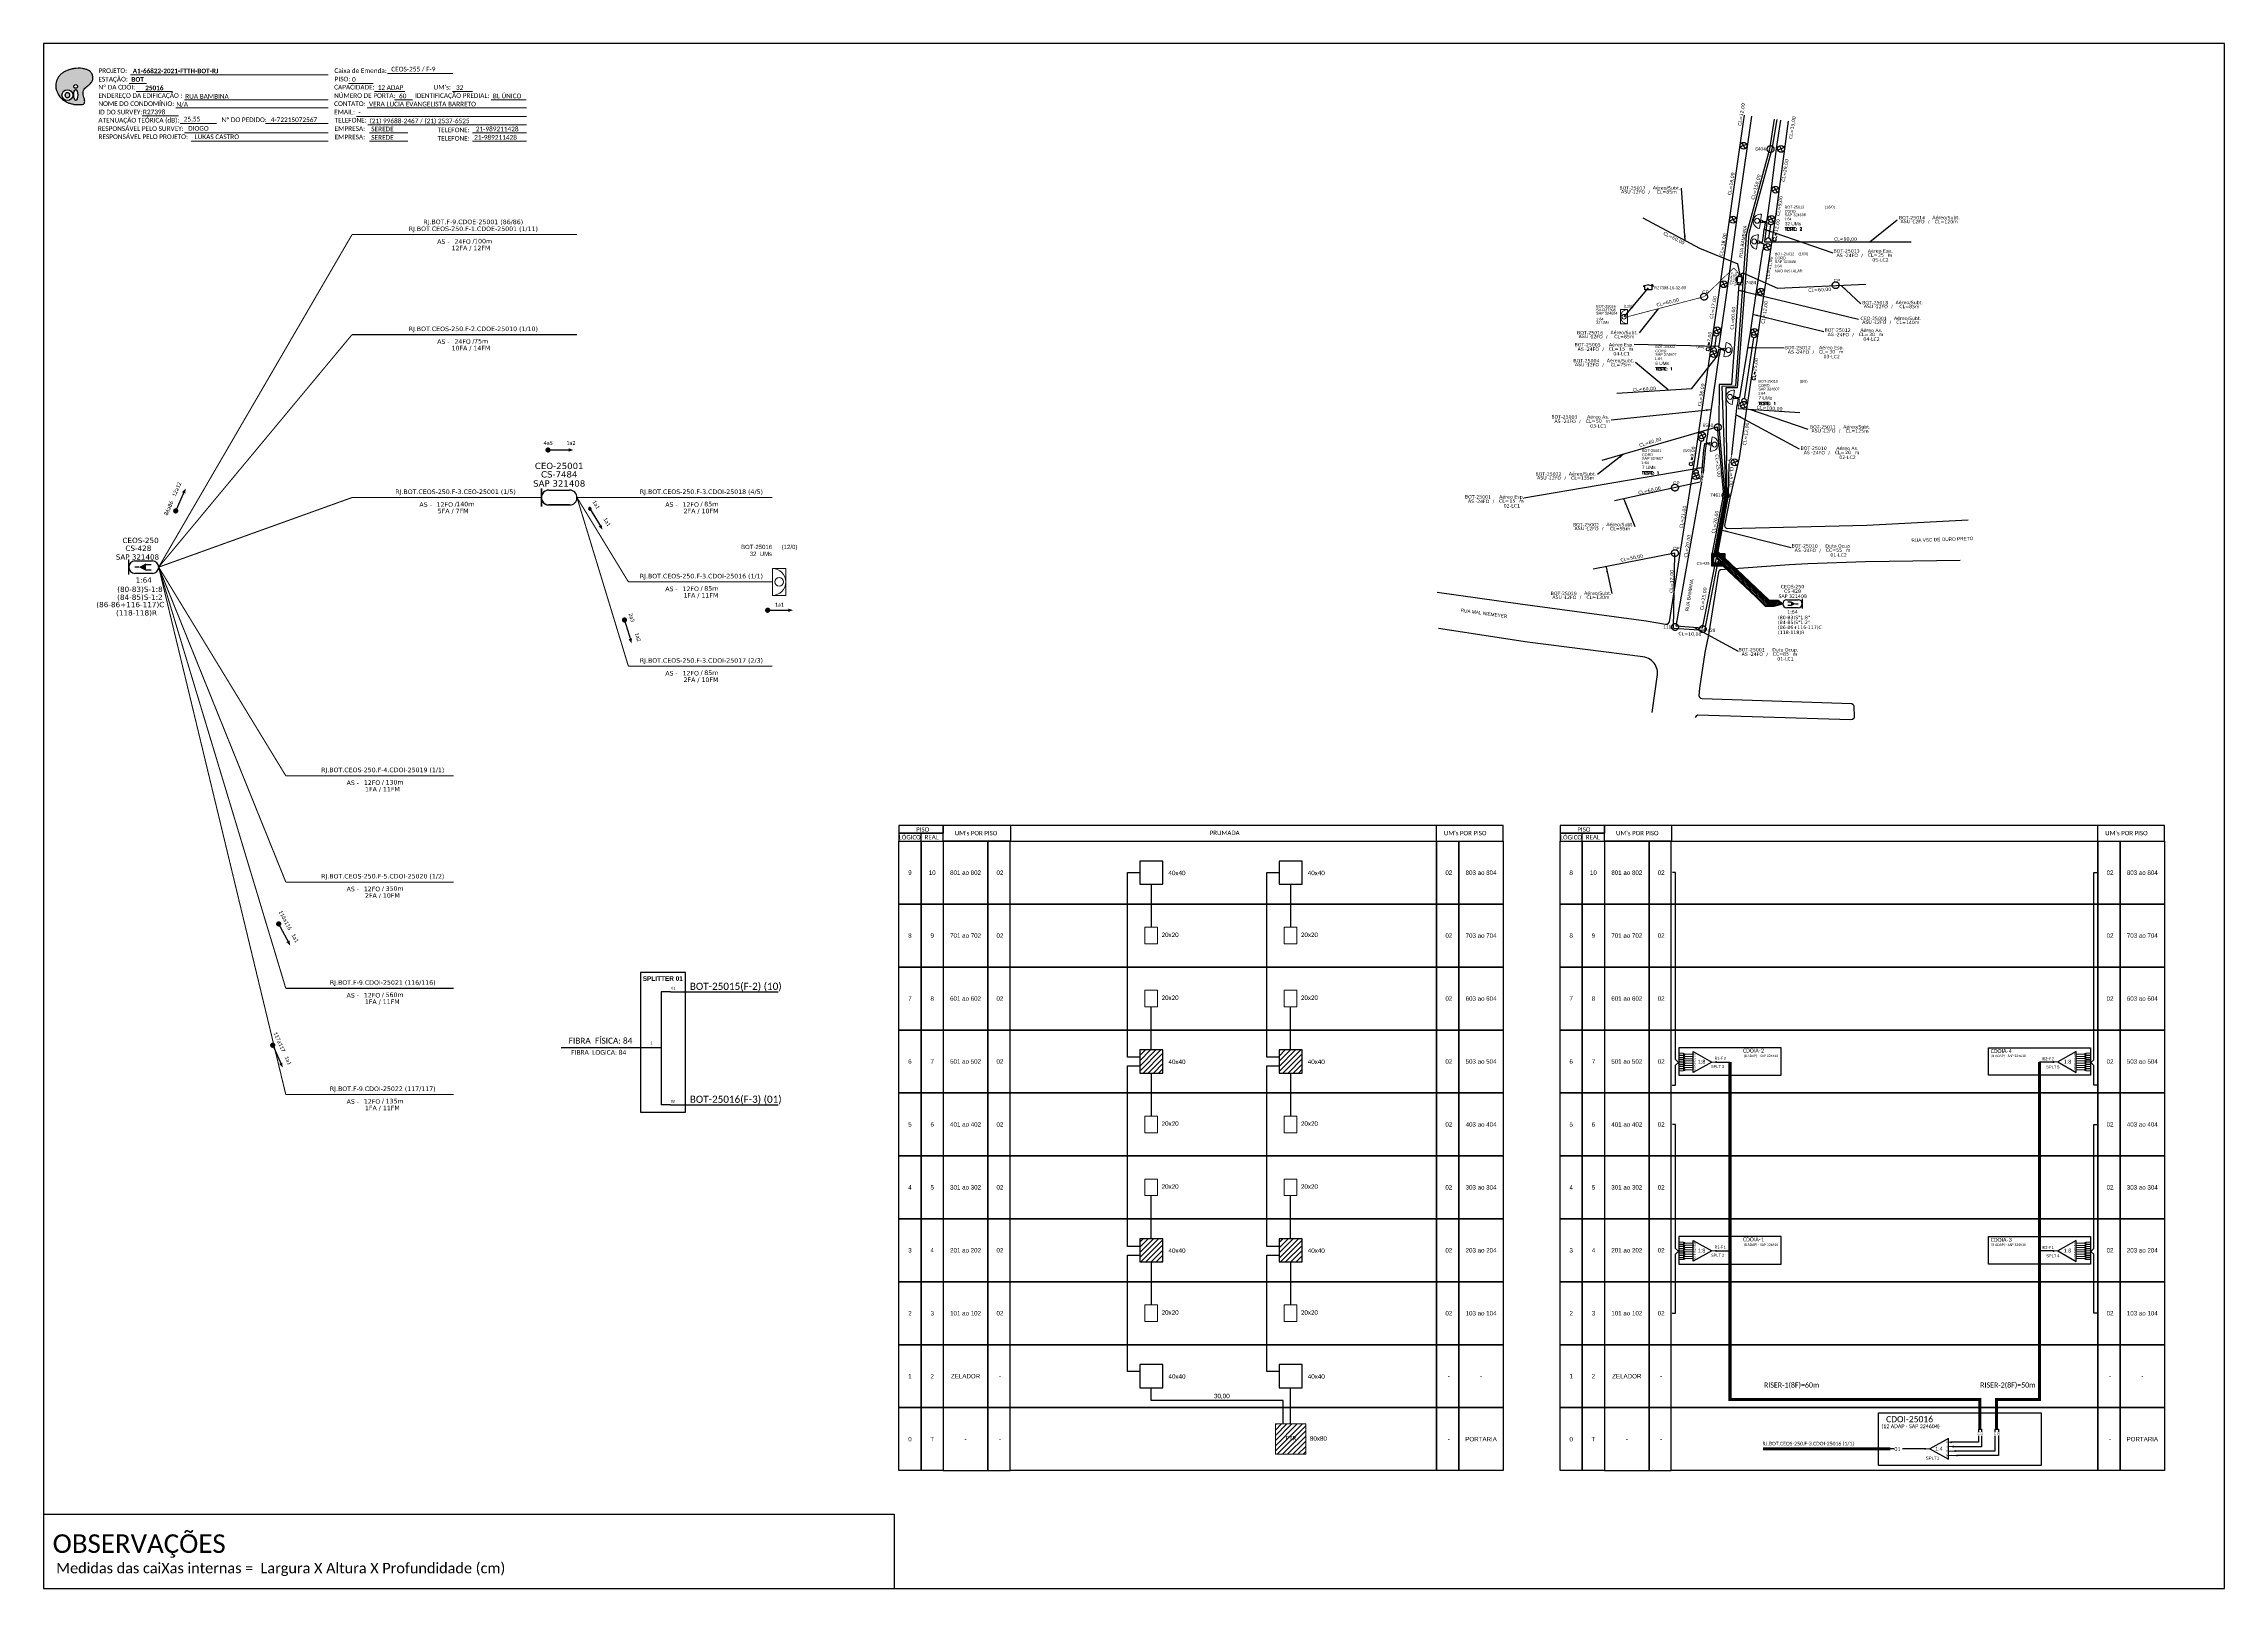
# Model space of a CAD drawing. Extents: x -89 to 749, y 705 to 1299.
import ezdxf
from ezdxf.enums import TextEntityAlignment as Align

# ---------------------------------------------------------------- set-up
doc = ezdxf.new("R2010")
doc.units = 0
doc.linetypes.add('PHANTOM2', pattern=[1.25, 0.625, -0.125, 0.125, -0.125, 0.125, -0.125])
for name, color, linetype in [('10.1-Caixas Subterrâneas', 5, 'Continuous'), ('10.4-Postes', 1, 'Continuous'), ('20.4-CEOS', 1, 'Continuous'), ('20.5-CEO', 1, 'Continuous'), ('CABO OPTICO EXISTENTE', 5, 'Continuous'), ('CAP a instalar', 1, 'Continuous'), ('CD de instalação futura', 8, 'Continuous'), ('celulas gpon', 7, 'Continuous'), ('label_cabos', 7, 'Continuous'), ('Legenda', 1, 'Continuous'), ('QUADRA', 7, 'Continuous'), ('SETA', 7, 'Continuous'), ('Subida Lateral', 5, 'Continuous'), ('surveys legendas', 7, 'Continuous')]:
    doc.layers.add(name, color=color, linetype=linetype)
for name, color, linetype, lineweight in [("20.0-LEGENDA DOS CDO'S", 1, 'Continuous', 0), ('20.1-CDO_INTERIOR', 1, 'Continuous', 0), ('20.2-CDO_POSTE', 1, 'Continuous', 5), ('20.6-CORDOALHA_SUPORTE', 7, 'Continuous', 25), ('40.1-ETIQUETAS', 1, 'Continuous', 20), ('CORDOALHA_SUPORTE', 7, 'Continuous', 25), ('Segmento Logradouro Texto', 7, 'Continuous', 0)]:
    doc.layers.add(name, color=color, linetype=linetype, lineweight=lineweight)
doc.layers.add('DROP DE CLIENTE', color=140, linetype='Continuous', plot=False)
doc.layers.add('EXTRA', color=50, linetype='Continuous', plot=False)
doc.styles.add('ARIAL', font='arial.ttf')
doc.styles.add('DIGICADE', font='arial.ttf')
doc.styles.add('ROMANS', font='romans')
doc.styles.add('siredit', font='verdana.ttf')
doc.styles.get("Standard").update_dxf_attribs({"font": 'arial.ttf'})
doc.styles.add('WMF-Calibri0', font='calibri.ttf')
doc.styles.add('WMF-Calibri1', font='calibrib.ttf')
doc.linetypes.add('FENCELINE1', pattern='A,0.25,-0.1,[133,ltypeshp.shx,S=0.1,R=0,X=-0.1,Y=0],-0.1,1', length=1.45)
doc.dimstyles.new('CC', dxfattribs={"dimtxt": 1, "dimasz": 2, "dimexe": 0.18, "dimexo": 0.0625, "dimgap": 0.09, "dimtad": 0, "dimdec": 0, "dimrnd": 1, "dimzin": 0, "dimdsep": 46, "dimtxsty": 'siredit', "dimblk": 'NONE', "dimcen": 0, "dimse1": 1, "dimse2": 1, "dimsd1": 1, "dimsd2": 1, "dimclrt": 7, "dimadec": 0, "dimazin": 0, "dimtfac": 1, "dimtdec": 0, "dimtofl": 0, "dimtmove": 0, "dimatfit": 3, "dimfxl": 0, "dimtolj": 1, "dimtzin": 0, "dimarcsym": 0})
pattern_1 = [(45, (-518.8725, 182.2984), (-0.9956371, 0.9956371), [])]

# ---------------------------------------------------------------- blocks, each defined once
blk = doc.blocks.new('OI')
h = blk.add_hatch(color=40)
edge = h.paths.add_edge_path()
edge.add_spline(control_points=[(4.35, -0.67), (3.92, -0.99), (3.26, -1.5), (2.81, -2.59), (2.9, -3.5), (3.06, -4.27), (3.31, -4.85), (3.37, -5.39), (3.4, -5.88), (3.2, -6.4), (2.54, -6.61), (1.65, -6.63), (0.55, -6.67), (-0.56, -6.42), (-1.61, -6.14), (-2.77, -5.61), (-3.92, -4.77), (-4.89, -3.7), (-5.34, -2.65), (-5.6, -1.94), (-5.85, -0.96), (-5.71, 0.47), (-5.1, 2.02), (-4.14, 3.02), (-3.3, 3.61), (-2.37, 4.16), (-1.36, 4.44), (-0.56, 4.7), (0.79, 4.85), (2.24, 4.97), (3.79, 4.57), (4.67, 4.21), (5.44, 3.65), (5.76, 2.99), (6.03, 2.21), (6.01, 1.46), (5.72, 0.64), (5.31, 0.08), (4.88, -0.38), (4.51, -0.55), (4.35, -0.67)], knot_values=[0, 0, 0, 0, 1.60434, 2.417191, 3.427595, 4.282808, 4.776746, 5.304182, 5.888771, 6.258406, 6.858137, 7.79129, 8.986195, 10.124242, 11.187857, 12.242908, 13.953784, 15.414161, 16.515391, 17.349188, 17.675853, 19.552021, 21.515531, 22.568638, 23.63245, 24.621084, 25.782718, 26.745347, 27.142653, 29.870543, 31.004649, 31.921532, 32.709589, 33.801391, 34.042471, 35.192333, 35.971461, 36.628871, 37.254359, 37.836911, 37.836911, 37.836911, 37.836911], degree=3, periodic=0)
h.paths.add_polyline_path([(1.13, -0.87, -1), (-0.04, -0.87, -1)], flags=16)
edge = h.paths.add_edge_path(flags=16)
edge.add_ellipse((0.56, -3.59), major_axis=(-0.02, 1.71), ratio=0.361305, start_angle=0, end_angle=360)
h.paths.add_polyline_path([(-0.36, -3.62, -1), (-3.8, -3.62, -1)], flags=16)
edge = h.paths.add_edge_path(flags=0)
edge.add_ellipse((-2.08, -3.62), major_axis=(0, 0.885), ratio=0.758294, start_angle=0, end_angle=360)
at = {"color": 40}
for centre, radius in [((-2.08, -3.62), 1.72), ((0.54, -0.87), 0.587)]:
    blk.add_circle(centre, radius, dxfattribs=at)
blk.add_ellipse((-2.08, -3.62), major_axis=(0, 0.885), ratio=0.758294, start_param=-3.141592653589792, end_param=3.141592653589792, dxfattribs=at)
blk.add_ellipse((0.56, -3.59), major_axis=(-0.02, 1.71), ratio=0.361305, dxfattribs=at)
at = {"color": 40, "start_tangent": (-0.800898, -0.598801), "end_tangent": (-0.800898, -0.598801)}
blk.add_spline([(4.35, -0.67), (3.2, -1.78), (2.9, -2.54), (2.92, -3.55), (3.12, -4.38), (3.28, -4.85), (3.37, -5.37), (3.35, -5.95), (3.2, -6.29), (2.66, -6.55), (1.73, -6.63), (0.54, -6.62), (-0.58, -6.41), (-1.6, -6.11), (-2.56, -5.67), (-3.95, -4.67), (-4.89, -3.56), (-5.37, -2.56), (-5.64, -1.78), (-5.72, -1.46), (-5.63, 0.42), (-4.84, 2.22), (-4.13, 2.99), (-3.27, 3.62), (-2.4, 4.09), (-1.3, 4.47), (-0.37, 4.72), (0.02, 4.77), (2.75, 4.8), (3.85, 4.53), (4.69, 4.16), (5.31, 3.68), (5.85, 2.73), (5.93, 2.5), (5.94, 1.35), (5.67, 0.62), (5.29, 0.08), (4.84, -0.36), (4.35, -0.67)], degree=3, dxfattribs=at)
blk = doc.blocks.new('CARIMBO')
at = {"color": 7, "lineweight": 0}
for points in [[(134.48, -16.3), (159.61, -16.3)], [(35.15, -20.06), (41.7, -20.06)], [(35.66, -16.79), (111.64, -16.79)], [(37.81, -23.14), (51.75, -23.14)], [(119.43, -20.02), (128.92, -20.02)], [(129.48, -23.14), (141.1, -23.14)], [(159.42, -23.14), (167.09, -23.14)], [(40.13, -32.55), (54.07, -32.55)], [(52.97, -29.48), (111.64, -29.48)], [(56.38, -26.37), (111.64, -26.37)], [(122.56, -32.72), (187.83, -32.72)], [(126.6, -29.48), (187.83, -29.48)], [(137.07, -26.37), (144.01, -26.37)], [(174.24, -26.37), (187.8, -26.37)], [(54.67, -35.52), (68.61, -35.52)], [(56.38, -39.07), (111.64, -39.07)], [(126.84, -35.96), (187.83, -35.96)], [(127.45, -39.07), (142.25, -39.07)], [(167.06, -39.07), (187.83, -39.07)], [(58.87, -42.31), (111.64, -42.31)], [(127.45, -42.31), (142.25, -42.31)], [(167.06, -42.31), (187.83, -42.31)]]:
    blk.add_lwpolyline(points, dxfattribs=at)
at = {"color": 7, "xscale": 1.213923925163967, "yscale": 1.213923925163967, "zscale": 1.213923925163967, "rotation": 0.1532896023949059}
blk.add_blockref('OI', (13.86, -20.16), dxfattribs=at)
at = {"color": 7, "lineweight": 0, "style": 'WMF-Calibri0'}
for s, height, p in [('PROJETO:', 1.793, (23.26, -16.04)), ('Caixa de Emenda:', 1.7927, (114.02, -16.04)), ('ESTAÇÃO:', 1.793, (23.26, -19.32)), ('ENDEREÇO DA EDIFICAÇÃO :', 1.7927, (23.26, -25.63)), ('Nº DA CDOI:', 1.7927, (23.26, -22.39)), ('CAPACIDADE:', 1.7927, (113.91, -22.39)), ('NÚMERO DE PORTA:', 1.7927, (113.91, -25.63)), ('PISO:', 1.793, (114.09, -19.28)), ('IDENTIFICAÇÃO PREDIAL:', 1.7927, (144.99, -25.63)), ("UM's:", 1.793, (152.15, -22.39)), ('ATENUAÇÃO TEÓRICA (dB):', 1.7927, (23.26, -35.09)), ('NOME DO CONDOMÍNIO:', 1.7927, (23.26, -28.74)), ('ID DO SURVEY:', 1.7927, (23.26, -31.97)), ('CONTATO:', 1.793, (113.91, -28.74)), ('EMAIL:', 1.793, (113.91, -31.97)), ('TELEFONE:', 1.793, (114.09, -35.09)), ('RESPONSÁVEL PELO SURVEY:', 1.7927, (23.02, -38.32)), ('RESPONSÁVEL PELO PROJETO:', 1.7927, (23.26, -41.44)), ('EMPRESA:', 1.793, (114.09, -38.32)), ('EMPRESA:', 1.793, (114.09, -41.56)), ('TELEFONE:', 1.793, (153.7, -38.83)), ('TELEFONE:', 1.793, (153.7, -42.06))]:
    blk.add_text(s, height=height, dxfattribs=at).set_placement(p)
at = {"color": 7, "lineweight": 0, "flags": 8}
for tag, p, style in [('PROJ', (36.46, -16.13), 'WMF-Calibri1'), ('CEOS-XX', (135.87, -15.46), 'WMF-Calibri0'), ('EST', (35.94, -19.41), 'WMF-Calibri1'), ('LOGRADOURO', (56.65, -25.91), 'WMF-Calibri0'), ('PISO_PTR', (120.78, -19.42), 'WMF-Calibri0'), ('CAPAC.', (130.66, -22.52), 'WMF-Calibri0'), ('N°', (138.85, -25.77), 'WMF-Calibri0'), ("UC'S", (160.78, -22.54), 'WMF-Calibri0'), ('N°PREDIO', (174.94, -25.77), 'WMF-Calibri0'), ('_ID_', (40.39, -31.94), 'WMF-Calibri0'), ('NOME_DO_COND.', (53.23, -29.02), 'WMF-Calibri0'), ('O_POTEN', (56.06, -34.68), 'WMF-Calibri0'), ('EMAIL', (123.26, -32.12), 'WMF-Calibri0'), ('NOME_DO_CONTATO', (127.3, -28.89), 'WMF-Calibri0'), ('RES_SURVEY', (57.78, -38.23), 'WMF-Calibri0'), ('RES_PROJ', (60.27, -41.47), 'WMF-Calibri0'), ('TELEFONE', (127.55, -35.36), 'WMF-Calibri0'), ('EMP_RESP_SURVEY', (128.16, -38.47), 'WMF-Calibri0'), ('EMP_RESP_PROJ', (128.16, -41.71), 'WMF-Calibri0'), ('CONT_RESP_SURVEY', (167.76, -38.47), 'WMF-Calibri0'), ('CONT_RESP_PROJ', (167.76, -41.71), 'WMF-Calibri0')]:
    blk.add_attdef(tag, p, '', height=1.79, dxfattribs=dict(at, style=style))
at = {"color": 7, "lineweight": 0, "style": 'WMF-Calibri1', "flags": 8}
blk.add_attdef("N° CDO'S", text='', height=1.79, dxfattribs=at).set_placement((44.78, -22.68), align=Align.CENTER)
blk = doc.blocks.new('ETIQUETA_RS5F')
at = {"layer": '40.1-ETIQUETAS', "color": 0, "style": 'siredit'}
blk.add_text('/', height=1.5, dxfattribs=at).set_placement((1.58, -1.95), align=Align.MIDDLE_RIGHT)
for tag, p in [('ETIQUETA_R_SECUNDARIA', (1.21, 2.1)), ('ETIQUETA_R_PRIMARIA', (1.21, 4.1)), ('F_ATIVAS/F_MORTAS', (1.14, -4.24))]:
    blk.add_attdef(tag, text='', height=1.5, dxfattribs=at).set_placement(p, align=Align.MIDDLE_CENTER)
for tag, p in [('TIPO_CABO', (-6.58, -2.12)), ('CAP_CABO', (0.4, -2.09))]:
    blk.add_attdef(tag, text='', height=1.5, dxfattribs=at).set_placement(p, align=Align.MIDDLE_RIGHT)
for tag, p in [('FUSÃO_1', (0.85, -8.39)), ('FUSÃO_2', (0.85, -10.6)), ('FUSÃO_3', (0.85, -12.93)), ('FUSÃO_4', (0.85, -15.14)), ('FUSÃO_5', (0.85, -17.16))]:
    blk.add_attdef(tag, text='', height=1.5, dxfattribs=at).set_placement(p, align=Align.CENTER)
blk.add_attdef('METROS', text='', height=1.5, dxfattribs=at).set_placement((2.14, -1.95), align=Align.MIDDLE_LEFT)
blk = doc.blocks.new('CDOI_INT')
at = {"layer": '20.1-CDO_INTERIOR', "color": 0, "lineweight": 18}
blk.add_lwpolyline([(4.25, -4.25), (4.25, 4.25), (0, 4.25), (0, -4.25)], close=True, dxfattribs=at)
blk.add_circle((2.12, 0), 1.36, dxfattribs=at)
blk.add_arc((0, 0), 4.25, 270, 90, dxfattribs=at)
at = {"layer": "20.0-LEGENDA DOS CDO'S", "color": 0, "style": 'ARIAL'}
for tag, p in [('SAP', (-0.08, 6.23)), ('CDO_N', (-0.08, 10.38)), ('SURVEY', (-0.08, 8.2)), ('SPLITER_1', (21.18, 10.38)), ('SPLITER_2', (21.19, 8.68)), ('1:XX', (5.94, -2.22)), ('UMS', (5.94, -4.24))]:
    blk.add_attdef(tag, p, '', height=1.36, dxfattribs=at)
blk.add_attdef('FIBRAS_UTILIZADAS', text='', height=1.36, dxfattribs=at).set_placement((15.34, 10.38), align=Align.CENTER)
blk = doc.blocks.new('CEOS_UN_SC')
at = {"layer": '20.4-CEOS', "color": 0}
for p, q in [((-9.11, 2.39), (-2.39, 2.39)), ((-2.39, -2.39), (-9.11, -2.39))]:
    blk.add_line(p, q, dxfattribs=at)
for points in [[(-11.5, -2.89), (-11.5, 2.89)], [(-7.6, 0), (-9.22, 0)], [(-4.96, 0.95), (-2.92, 0.95)], [(-4.96, -1.04), (-2.92, -1.04)]]:
    blk.add_lwpolyline(points, dxfattribs=at)
blk.add_lwpolyline([(-7.6, 0, 0, 2.95, 0), (-4.83, 0, 2.95, 2.95, 0)], format="xyseb", dxfattribs=at)
for centre, start, end in [((-9.11, 0), 90, 270), ((-2.39, 0), 270, 90)]:
    blk.add_arc(centre, 2.39, start, end, dxfattribs=at)
at = {"layer": '20.4-CEOS', "color": 7, "style": 'siredit'}
for tag, height, p in [('NOME?', 2.03, (-5.75, 10.27)), ('TIPO?', 2, (-8.17, 3.89)), ('LOCAL?', 2.03, (-5.75, 7.27))]:
    blk.add_attdef(tag, text='', height=height, dxfattribs=at).set_placement(p, align=Align.MIDDLE_CENTER)
for tag, p in [('RACIO_SPLITAGEM', (-5.75, -3.97)), ('FIBRAS_RESERVA', (-5.75, -7.51))]:
    blk.add_attdef(tag, text='', height=2.03, dxfattribs=at).set_placement(p, align=Align.TOP_CENTER)
blk = doc.blocks.new('SURVEY_SURVEY')
for p, q in [((0, 0.0000152), (-0.0000151, 0.0000108)), ((-0.0000151, 0.0000108), (-0.0000104, 0.0000108)), ((-0.0000103, 0), (-0.0000103, 0.0000108)), ((0.0000103, 0), (-0.0000103, 0)), ((0, 0.0000152), (0.0000151, 0.0000108)), ((0.0000101, 0.0000159), (0.0000117, 0.0000159)), ((0.0000101, 0.0000123), (0.0000101, 0.0000159)), ((0.0000151, 0.0000108), (0.0000103, 0.0000108)), ((0.0000103, 0.0000108), (0.0000103, 0)), ((0.0000117, 0.0000159), (0.0000117, 0.0000119))]:
    blk.add_line(p, q)
blk = doc.blocks.new('*X65')
at = {"color": 0, "linetype": 'Continuous'}
for p, q in [((-1.25, 0.34099), (-0.49099, 1.1)), ((-1.25, 0.517767), (-0.667767, 1.1)), ((-1.25, 0.694544), (-0.844544, 1.1)), ((-1.25, 0.87132), (-1.02132, 1.1)), ((-1.25, 1.048097), (-1.198097, 1.1)), ((-1.25, 0.164214), (-0.8035, 0.610714)), ((-1.25, -0.012563), (-0.8035, 0.433937)), ((-1.25, -0.18934), (-0.8035, 0.25716)), ((-1.25, -0.366117), (-0.8035, 0.080383)), ((-0.789214, 0.625), (-0.314214, 1.1)), ((-0.612437, 0.625), (-0.137437, 1.1)), ((-0.43566, 0.625), (0.03934, 1.1)), ((-0.258883, 0.625), (0.216117, 1.1)), ((-0.082107, 0.625), (0.392893, 1.1)), ((0.09467, 0.625), (0.56967, 1.1)), ((0.271447, 0.625), (0.746447, 1.1)), ((0.448223, 0.625), (0.923223, 1.1)), ((0.625, 0.625), (1.1, 1.1)), ((0.801777, 0.625), (1.25, 1.073223)), ((0.8035, 0.449947), (1.25, 0.896447)), ((0.8035, 0.27317), (1.25, 0.71967)), ((0.8035, 0.096393), (1.25, 0.542893)), ((0.8035, -0.080383), (1.25, 0.366117)), ((0.8035, -0.25716), (1.25, 0.18934)), ((0.8035, -0.433937), (1.25, 0.012563)), ((-1.25, -0.542893), (-0.8035, -0.096393)), ((-1.25, -0.71967), (-0.8035, -0.27317)), ((-1.25, -0.896447), (-0.8035, -0.449947)), ((-1.25, -1.073223), (-0.801777, -0.625)), ((-1.1, -1.1), (-0.625, -0.625)), ((-0.923223, -1.1), (-0.448223, -0.625)), ((-0.746447, -1.1), (-0.271447, -0.625)), ((-0.56967, -1.1), (-0.09467, -0.625)), ((-0.392893, -1.1), (0.082107, -0.625)), ((-0.216117, -1.1), (0.258883, -0.625)), ((-0.03934, -1.1), (0.43566, -0.625)), ((0.137437, -1.1), (0.612437, -0.625)), ((0.314214, -1.1), (0.789214, -0.625)), ((0.49099, -1.1), (1.25, -0.34099)), ((0.667767, -1.1), (1.25, -0.517767)), ((0.8035, -0.610714), (1.25, -0.164214)), ((0.844544, -1.1), (1.25, -0.694544)), ((1.02132, -1.1), (1.25, -0.87132)), ((1.198097, -1.1), (1.25, -1.048097))]:
    blk.add_line(p, q, dxfattribs=at)
blk = doc.blocks.new('MANHOLE_MQ')
at = {"color": 0, "linetype": 'Continuous'}
for p, q in [((0.0000062, 0.0000057), (-0.0000063, 0.0000057)), ((-0.0000063, 0.0000057), (-0.0000063, -0.0000053)), ((-0.000004, 0.0000033), (0.000004, 0.0000033)), ((-0.000004, -0.0000029), (-0.000004, 0.0000033)), ((0.000004, 0.0000033), (0.000004, -0.0000029)), ((0.0000062, -0.0000053), (0.0000062, 0.0000057)), ((-0.0000063, -0.0000053), (0.0000062, -0.0000053)), ((0.000004, -0.0000029), (-0.000004, -0.0000029)), ((0.000004, -0.0000029), (0.000004, -0.0000029))]:
    blk.add_line(p, q, dxfattribs=at)
at = {"color": 0, "linetype": 'Continuous', "xscale": 5e-06, "yscale": 5e-06, "zscale": 1e-05}
blk.add_blockref('*X65', (0, 0.0000002), dxfattribs=at)
blk = doc.blocks.new('Inst CDOE-8 CAIXA DIST OPT CDOE 48F_8D C_SPL OPTAP')
at = {"layer": "20.0-LEGENDA DOS CDO'S", "color": 0}
for tag, p, style, flags in [('ID_ATIVIDADE', (0.12, 6.47), 'ARIAL', 3), ('FATOR', (7.92, 6.47), 'ARIAL', 1), ('QTDE', (0.23, -0.97), 'DIGICADE', 3)]:
    blk.add_attdef(tag, p, '', height=0.8, rotation=0.11799, dxfattribs=dict(at, style=style, flags=flags))
at = {"layer": "20.0-LEGENDA DOS CDO'S", "color": 0, "style": 'ARIAL'}
for tag, p, height in [('1:XX', (-0.01, 1.7), 0.8), ('SAP', (0.12, 2.96), 0.8), ('CORDOALHA', (0.12, 4.02), 0.8), ('FID', (0.12, 5.25), 0.8), ('UMS', (0.14, 0.22), 1)]:
    blk.add_attdef(tag, p, '', height=height, rotation=0.11799, dxfattribs=at)
blk.add_attdef('FIBRAS_UTILIZADAS', text='', height=0.8, rotation=0.11799, dxfattribs=at).set_placement((13.48, 5.26), align=Align.CENTER)
blk = doc.blocks.new('Teste  FTTH')
at = {"color": 0, "lineweight": 0, "style": 'ROMANS'}
for tag, p in [('TESTE', (-2.3, -0.29)), ('QTDE', (0.21, -0.29))]:
    blk.add_attdef(tag, p, '', height=0.48, dxfattribs=at)
for tag, p, flags in [('FID', (-2.23, -1.25), 1), ('FATOR', (-2.23, -2.03), 3), ('ID_ATIVIDADE', (-2.23, -2.72), 3)]:
    blk.add_attdef(tag, p, '', height=0.48, dxfattribs=dict(at, flags=flags))
blk = doc.blocks.new('Inst CDOE-16 CAIXA DIST OPT CDOE 48F_16D C_SPL_2_1_8')
at = {"layer": "20.0-LEGENDA DOS CDO'S", "color": 0}
for tag, p, style, flags in [('ID_ATIVIDADE', (0.12, 6.47), 'ARIAL', 3), ('FATOR', (7.92, 6.47), 'ARIAL', 1), ('QTDE', (0.1, -1.17), 'DIGICADE', 3)]:
    blk.add_attdef(tag, p, '', height=0.8, rotation=0.11799, dxfattribs=dict(at, style=style, flags=flags))
at = {"layer": "20.0-LEGENDA DOS CDO'S", "color": 0, "style": 'ARIAL'}
for tag, p, height in [('1:XX', (-0.01, 1.7), 0.8), ('SAP', (0.12, 2.96), 0.8), ('CORDOALHA', (0.12, 4.02), 0.8), ('FID', (0.12, 5.25), 0.8), ('UMS', (0.14, 0.22), 1)]:
    blk.add_attdef(tag, p, '', height=height, rotation=0.11799, dxfattribs=at)
blk.add_attdef('FIBRAS_UTILIZADAS', text='', height=0.8, rotation=0.11799, dxfattribs=at).set_placement((13.48, 5.26), align=Align.CENTER)
blk = doc.blocks.new('MHMZ')
at = {"linetype": 'PHANTOM2'}
blk.add_circle((0, 0), 0.0000101, dxfattribs=at)
blk = doc.blocks.new('CDOE_CT_POSTE')
at = {"layer": "20.0-LEGENDA DOS CDO'S", "color": 0, "style": 'ARIAL'}
for tag, p in [('CDO_N', (0.12, 5.25)), ('CORDOALHA', (0.12, 4.02)), ('SAP', (0.12, 2.96)), ('1:XX', (0.14, 1.23)), ('UMS', (0.14, 0.22))]:
    blk.add_attdef(tag, p, '', height=0.68, rotation=0.11799, dxfattribs=at)
blk.add_attdef('FIBRAS_UTILIZADAS', text='', height=0.68, rotation=0.11799, dxfattribs=at).set_placement((7.83, 5.26), align=Align.CENTER)
blk = doc.blocks.new('Inst CB DT OCUP CFOA-SM-AS-80-TS-24')
at = {"layer": 'label_cabos', "color": 0, "style": 'siredit'}
for tag, flags, p in [('ID_ATIVIDADE', 3, (1.31, 2.67)), ('FATOR', 1, (11.56, 2.55))]:
    blk.add_attdef(tag, text='', height=1, rotation=359.69001, dxfattribs=dict(at, flags=flags)).set_placement(p, align=Align.MIDDLE_CENTER)
for tag, p in [('TIPO_CABO', (1.76, 0)), ('DESTINO_CABO', (3.13, 1.26)), ('CABO', (4.69, -0.05)), ('/', (7.71, -0.05)), ('LANCE', (10.91, 0)), ('TIPO_CABO', (13.11, 1.24)), ('UND', (15.96, 0)), ('FID', (13.15, -1.41))]:
    blk.add_attdef(tag, text='', height=1, rotation=359.69001, dxfattribs=at).set_placement(p, align=Align.MIDDLE_CENTER)
blk.add_attdef('QTDE', (12.43, -0.47), '', height=1, rotation=359.69001, dxfattribs=at)
blk = doc.blocks.new('_None')
blk = doc.blocks.new('Inst CORD ALUMINIO 4.8 MM 3F')
at = {"layer": '20.6-CORDOALHA_SUPORTE', "color": 0, "lineweight": 0, "style": 'ROMANS'}
for tag, p, flags in [('ID_ATIVIDADE', (-5.2, -6.67), 3), ('FATOR', (-5.2, -4.44), 3), ('FID', (-5.2, -8.9), 1)]:
    blk.add_attdef(tag, p, '', height=1, dxfattribs=dict(at, flags=flags))
blk.add_attdef('LANCE', text='', height=1, dxfattribs=at).set_placement((-0.54, -2.21), align=Align.RIGHT)
at = {"layer": '20.6-CORDOALHA_SUPORTE', "color": 0, "style": 'siredit'}
blk.add_attdef('QTDE', (-0.54, -2.21), '', height=1, rotation=359.69001, dxfattribs=at)
blk = doc.blocks.new('Inst CB ESP CFOA-SM-AS-80-TS-24')
at = {"layer": 'label_cabos', "color": 0, "style": 'siredit'}
for tag, flags, p in [('ID_ATIVIDADE', 3, (1.31, 2.67)), ('FATOR', 1, (11.56, 2.55))]:
    blk.add_attdef(tag, text='', height=1, rotation=359.69001, dxfattribs=dict(at, flags=flags)).set_placement(p, align=Align.MIDDLE_CENTER)
for tag, p in [('TIPO_CABO', (1.76, 0)), ('DESTINO_CABO', (3.13, 1.26)), ('CABO', (4.69, -0.05)), ('/', (7.71, -0.05)), ('LANCE', (10.81, 0)), ('TIPO_CABO', (13.11, 1.24)), ('UND', (15.96, 0)), ('FID', (13.15, -1.41))]:
    blk.add_attdef(tag, text='', height=1, rotation=359.69001, dxfattribs=at).set_placement(p, align=Align.MIDDLE_CENTER)
blk.add_attdef('QTDE', (12.43, -0.47), '', height=1, rotation=359.69001, dxfattribs=at)
blk = doc.blocks.new('LEGENDA DOS CABOS')
at = {"layer": 'EXTRA', "color": 0, "style": 'siredit'}
for tag, p in [('ID', (4.6, 0.97)), ('XX', (9.03, 0.97))]:
    blk.add_attdef(tag, text='', height=0.48, rotation=359.69001, dxfattribs=at).set_placement(p, align=Align.MIDDLE_CENTER)
at = {"layer": 'Legenda', "color": 0, "style": 'siredit'}
for tag, p in [('TIPO_CABO', (1.31, 0)), ('CABO', (4.69, -0.05)), ('/', (6.81, -0.05)), ('METROS', (10.03, -0.05))]:
    blk.add_attdef(tag, text='', height=0.8, rotation=359.69001, dxfattribs=at).set_placement(p, align=Align.MIDDLE_CENTER)
blk = doc.blocks.new('Inst CB AS CFOA-SM-AS-80-TS-24')
at = {"layer": 'label_cabos', "color": 0, "style": 'siredit'}
for tag, flags, p in [('ID_ATIVIDADE', 3, (1.31, 2.67)), ('FATOR', 1, (11.56, 2.55))]:
    blk.add_attdef(tag, text='', height=1, rotation=359.69001, dxfattribs=dict(at, flags=flags)).set_placement(p, align=Align.MIDDLE_CENTER)
for tag, p in [('TIPO_CABO', (1.76, 0)), ('DESTINO_CABO', (3.13, 1.26)), ('CABO', (4.69, -0.05)), ('/', (7.71, -0.05)), ('LANCE', (10.81, 0)), ('TIPO_CABO', (13.11, 1.24)), ('UND', (15.96, 0)), ('FID', (13.15, -1.41))]:
    blk.add_attdef(tag, text='', height=1, rotation=359.69001, dxfattribs=at).set_placement(p, align=Align.MIDDLE_CENTER)
blk.add_attdef('QTDE', (12.43, -0.47), '', height=1, rotation=359.69001, dxfattribs=at)
blk = doc.blocks.new('*U95')
at = {"layer": '20.4-CEOS', "color": 7, "style": 'siredit'}
for tag, p in [('FIBRAS_SPLITTER', (0, 0)), ('FIBRAS_TOP_C', (0, -4.13)), ('RESERVA_FINAIS', (0, -5.46))]:
    blk.add_attdef(tag, p, '', height=1.01, dxfattribs=at)
for tag, p, flags in [('ID_ATIVIDADE', (0, -6.77), 3), ('QTDE', (0, -9.4), 1), ('FATOR', (0, -8.09), 1), ('FID', (0, -10.71), 1)]:
    blk.add_attdef(tag, p, '', height=1.01, dxfattribs=dict(at, flags=flags))
blk = doc.blocks.new('*U97')
at = {"layer": '20.4-CEOS', "color": 7, "style": 'siredit'}
blk.add_attdef('FIBRAS_SPLITTER', (0, 0), '', height=1.01, dxfattribs=at)
for tag, p, flags in [('QTDE', (0, -4.11), 1), ('ID_ATIVIDADE', (0, -1.48), 3), ('FATOR', (0, -2.79), 1), ('FID', (0, -5.42), 1)]:
    blk.add_attdef(tag, p, '', height=1.01, dxfattribs=dict(at, flags=flags))
blk = doc.blocks.new('*U99')
at = {"layer": '20.4-CEOS'}
for p, q in [((-4.54, 1.19), (-1.19, 1.19)), ((-1.19, -1.19), (-4.54, -1.19))]:
    blk.add_line(p, q, dxfattribs=at)
for points in [[(-3.26, 0.52), (-4.27, 0.52)], [(-1.94, 0), (-1.14, 0)], [(0, 1.44), (0, -1.43)], [(-3.26, -0.47), (-4.27, -0.47)]]:
    blk.add_lwpolyline(points, dxfattribs=at)
blk.add_lwpolyline([(-1.94, 0, 0, 1.47, 0), (-3.32, 0, 1.47, 1.47, 0)], format="xyseb", dxfattribs=at)
for centre, start, end in [((-4.54, 0), 90, 270), ((-1.19, 0), 270, 90)]:
    blk.add_arc(centre, 1.19, start, end, dxfattribs=at)
at = {"layer": '20.4-CEOS', "color": 7, "style": 'siredit'}
for tag, p in [('LOCAL', (-2.86, 4.24)), ('SAP', (-2.81, 2.77)), ('FID', (-2.86, 5.6)), ('RACIO_SPLITAGEM', (-2.86, -1.88))]:
    blk.add_attdef(tag, text='', height=1.01, dxfattribs=at).set_placement(p, align=Align.TOP_CENTER)
for tag, flags, p in [('ID_ATIVIDADE', 3, (-2.86, -3.58)), ('FATOR', 1, (-2.86, -4.89))]:
    blk.add_attdef(tag, text='', height=1.01, dxfattribs=dict(at, flags=flags)).set_placement(p, align=Align.TOP_CENTER)
at = {"layer": '20.4-CEOS', "color": 7, "style": 'siredit', "flags": 3}
blk.add_attdef('QTDE', (-4.97, -7.12), '', height=1.01, dxfattribs=at)
blk = doc.blocks.new('SPLT_1-4_DIV_DIR')
h = blk.add_hatch(color=3)
h.dxf.hatch_style = 1
edge = h.paths.add_edge_path()
edge.add_arc((13.3, 3.5), 0.242, 0, 360)
h = blk.add_hatch(color=3)
h.dxf.hatch_style = 1
edge = h.paths.add_edge_path()
edge.add_arc((14.3, 1.2), 0.242, 0, 360)
h = blk.add_hatch(color=3)
h.dxf.hatch_style = 1
edge = h.paths.add_edge_path()
edge.add_arc((15.3, -1.1), 0.242, 0, 360)
h = blk.add_hatch(color=3)
h.dxf.hatch_style = 1
edge = h.paths.add_edge_path()
edge.add_arc((16.3, -3.4), 0.242, 0, 360)
at = {"color": 1, "lineweight": 0}
blk.add_lwpolyline([(2.2, 0), (0, 0)], dxfattribs=at)
at = {"color": 1}
blk.add_lwpolyline([(11.9, 5.4), (2.2, 0), (11.9, -5.4), (11.9, 5.4)], dxfattribs=at)
at = {"color": 7, "lineweight": 0}
for points in [[(13.3, 3.5), (11.9, 3.5)], [(11.9, 1.2), (14.3, 1.2)], [(11.9, -1.1), (15.3, -1.1)], [(11.9, -3.4), (16.3, -3.4)]]:
    blk.add_lwpolyline(points, dxfattribs=at)
at = {"color": 3}
for centre in [(13.3, 3.5), (14.3, 1.2), (15.3, -1.1), (16.3, -3.4)]:
    blk.add_circle(centre, 0.242, dxfattribs=at)
at = {"color": 1, "style": 'ARIAL'}
for s, height, p in [('1:4', 2, (4.9, -0.9)), ('S1', 0.75, (10.5, 3.1)), ('S2', 0.75, (10.5, 0.8)), ('S3', 0.75, (10.5, -1.5)), ('S4', 0.75, (10.5, -3.8))]:
    blk.add_text(s, height=height, dxfattribs=at).set_placement(p)
blk = doc.blocks.new('SPLT_1-8_SC-APC')
at = {"color": 1, "lineweight": 0}
blk.add_lwpolyline([(-17, -7.5), (-19.3, -7.5)], dxfattribs=at)
at = {"color": 1}
blk.add_lwpolyline([(-7.4, -2.1), (-17, -7.5), (-7.4, -13), (-7.4, -2.1)], dxfattribs=at)
at = {"color": 3, "lineweight": 0}
for points in [[(-3, -3.5), (-7.4, -3.5)], [(-7.4, -4.7), (-3, -4.7)], [(-7.4, -5.8), (-3, -5.8)], [(-7.4, -7), (-3, -7)], [(-7.4, -8.1), (-3, -8.1)], [(-7.4, -9.3), (-3, -9.3)], [(-7.4, -10.4), (-3, -10.4)], [(-2.4, -3), (-2.4, -4)], [(-2.4, -3), (0, -3)], [(-2.4, -4), (0, -4)], [(-2.4, -4.2), (-2.4, -5.2)], [(-2.4, -4.2), (0, -4.2)], [(-2.4, -5.2), (0, -5.2)], [(-2.4, -5.3), (-2.4, -6.3)], [(-2.4, -5.3), (0, -5.3)], [(-2.4, -6.3), (0, -6.3)], [(-2.4, -6.5), (-2.4, -7.5)], [(-2.4, -6.5), (0, -6.5)], [(-2.4, -7.5), (0, -7.5)], [(-2.4, -7.6), (-2.4, -8.6)], [(-2.4, -7.6), (0, -7.6)], [(-2.4, -8.6), (0, -8.6)], [(-2.4, -8.8), (-2.4, -9.8)], [(-2.4, -8.8), (0, -8.8)], [(-2.4, -9.8), (0, -9.8)], [(-2.4, -9.9), (-2.4, -10.9)], [(-2.4, -9.9), (0, -9.9)], [(-2.4, -10.9), (0, -10.9)], [(-2.4, -11.1), (-2.4, -12.1)], [(-2.4, -11.1), (0, -11.1)], [(-7.4, -11.6), (-3, -11.6)], [(-2.4, -12.1), (0, -12.1)]]:
    blk.add_lwpolyline(points, dxfattribs=at)
for points in [[(-3, -3.2), (-2.4, -3.2), (-2.4, -3.8), (-3, -3.8)], [(-3, -4.4), (-2.4, -4.4), (-2.4, -5), (-3, -5)], [(-3, -5.5), (-2.4, -5.5), (-2.4, -6.1), (-3, -6.1)], [(-3, -6.7), (-2.4, -6.7), (-2.4, -7.3), (-3, -7.3)], [(-3, -7.8), (-2.4, -7.8), (-2.4, -8.4), (-3, -8.4)], [(-3, -9), (-2.4, -9), (-2.4, -9.6), (-3, -9.6)], [(-3, -10.1), (-2.4, -10.1), (-2.4, -10.7), (-3, -10.7)], [(-3, -11.3), (-2.4, -11.3), (-2.4, -11.9), (-3, -11.9)]]:
    blk.add_lwpolyline(points, close=True, dxfattribs=at)
at = {"color": 1, "style": 'ARIAL'}
for s, height, p in [('1:8', 2, (-13.9, -8.4)), ('S1', 0.75, (-8.7, -3.8)), ('S2', 0.75, (-8.7, -5)), ('S3', 0.75, (-8.7, -6.2)), ('S4', 0.75, (-8.7, -7.4)), ('S5', 0.75, (-8.7, -8.6)), ('S6', 0.75, (-8.7, -9.7)), ('S7', 0.75, (-8.7, -10.8)), ('S8', 0.75, (-8.7, -11.9))]:
    blk.add_text(s, height=height, dxfattribs=at).set_placement(p)

msp = doc.modelspace()

# ---------------------------------------------------------------- hatches: boundary and pattern name
h = msp.add_hatch()
h.set_pattern_fill('ANSI31', color=1, scale=0.443478)
h.set_pattern_definition(pattern_1)
h.paths.add_polyline_path([(385.74, 903.2), (394.61, 903.2), (394.61, 912.07), (385.74, 912.07)])
h.paths.add_polyline_path([(332.16, 903.2), (341.03, 903.2), (341.03, 912.07), (332.16, 912.07)])
h = msp.add_hatch(color=3)
h.dxf.hatch_style = 1
edge = h.paths.add_edge_path()
edge.add_arc((553.77, 907.42), 0.189, 0, 360)
h = msp.add_hatch(color=3)
h.dxf.hatch_style = 1
edge = h.paths.add_edge_path()
edge.add_arc((683.53, 907.42), 0.189, 0, 360)
h = msp.add_hatch()
h.set_pattern_fill('ANSI31', color=1, scale=0.443478)
h.set_pattern_definition(pattern_1)
h.paths.add_polyline_path([(385.74, 830.59), (394.61, 830.59), (394.61, 839.46), (385.74, 839.46)])
h.paths.add_polyline_path([(332.16, 830.59), (341.03, 830.59), (341.03, 839.46), (332.16, 839.46)])
h = msp.add_hatch(color=3)
h.dxf.hatch_style = 1
edge = h.paths.add_edge_path()
edge.add_arc((553.77, 834.81), 0.189, 0, 360)
h = msp.add_hatch(color=3)
h.dxf.hatch_style = 1
edge = h.paths.add_edge_path()
edge.add_arc((683.53, 834.81), 0.189, 0, 360)
h = msp.add_hatch()
h.set_pattern_fill('ANSI31', color=1, scale=0.443478)
h.set_pattern_definition([(45, (-189.676, 2742.6697), (-0.9956371, 0.9956371), [])])
h.paths.add_polyline_path([(396.02, 756.58), (396.02, 768.26), (384.34, 768.26), (384.34, 756.58)])
h.paths.add_polyline_path([(387.84, 761.48), (392.87, 761.48), (392.87, 764.05), (387.84, 764.05)], flags=24)
h = msp.add_hatch(color=3)
h.dxf.hatch_style = 1
edge = h.paths.add_edge_path()
edge.add_arc((634.11, 758.63), 0.303, 0, 360)

# ---------------------------------------------------------------- linework, layer by layer
at = {"color": 7, "linetype": 'Continuous'}
for p, q in [((148.19, 934.38), (148.19, 890.95)), ((151.71, 934.38), (148.19, 934.38)), ((144.54, 912.96), (148.17, 912.96)), ((151.71, 890.95), (148.19, 890.95))]:
    msp.add_line(p, q, dxfattribs=at)
at = {"color": 10, "linetype": 'Continuous'}
for p, q in [((151.71, 934.38), (193.08, 934.37)), ((151.71, 890.95), (193.08, 890.94))]:
    msp.add_line(p, q, dxfattribs=at)
at = {"color": 1, "linetype": 'Continuous', "lineweight": 60}
msp.add_line((144.54, 912.96), (109.75, 912.85), dxfattribs=at)
for points in [[(-89.32, 705.02), (749.25, 705.02), (749.25, 1299.02), (-89.32, 1299.02), (-89.32, 705.02)], [(529.16, 1041.78), (531.24, 1056.4), (531.27, 1057.07), (531.23, 1057.74), (531.12, 1058.39), (530.92, 1059.04), (530.66, 1059.66), (530.32, 1060.25), (529.93, 1060.81), (529.47, 1061.32), (528.95, 1061.8), (528.39, 1062.21), (527.78, 1062.57), (527.13, 1062.87), (526.45, 1063.11), (525.65, 1063.28), (481.24, 1068.89), (447.11, 1074.14)], [(256.64, 992.34), (471.97, 992.34), (471.97, 998.42), (256.64, 998.42), (256.64, 998.42), (256.64, 995.38)], [(282.55, 992.34), (282.55, 998.42)], [(446.3, 992.34), (446.3, 998.42)], [(510.9, 992.34), (726.23, 992.34), (726.23, 998.42), (510.9, 998.42), (510.9, 998.42), (510.9, 995.38)], [(536.82, 992.34), (536.82, 998.42)], [(700.56, 992.34), (700.56, 998.42)], [(248.09, 992.34), (248.09, 995.38)], [(502.35, 992.34), (502.35, 995.38)]]:
    msp.add_lwpolyline(points)
at = {"color": 7, "lineweight": 0}
msp.add_lwpolyline([(-4.01, 1268.26), (20.14, 1268.26)], dxfattribs=at)
at = {"color": 5}
for points in [[(561.91, 1207.28), (562.18, 1209.44)], [(563.72, 1209.25), (563.45, 1207.09)], [(561.66, 1206.52), (563.52, 1206.3)], [(102.09, 1127.9), (102.1, 1121.04)], [(104.94, 1127.32), (112.93, 1127.32)], [(104.94, 1121.62), (112.94, 1121.62)], [(553.77, 907.42), (559.14, 907.42)], [(553.77, 834.81), (559.14, 834.81)], [(654.7, 763.64), (654.68, 761.21), (644.22, 761.21)], [(655.83, 763.64), (655.83, 759.5), (644.95, 759.5)], [(654.7, 766.3), (654.7, 765.23)], [(654.7, 766.3), (655.83, 766.3)], [(655.83, 766.3), (655.83, 765.23)]]:
    msp.add_lwpolyline(points, dxfattribs=at)
at = {"color": 7}
for points, const_width in [([(104.14, 1142.76, 1), (105.14, 1142.76, 1)], 0.999), ([(-38.73, 1118.87, 1), (-38.32, 1119.78, 1)], 1), ([(188.61, 1081.13, 1), (189.61, 1081.13, 1)], 1), ([(133.9, 1077.88, 1), (134.19, 1076.92, 1)], 1), ([(0.84, 960.96, 1), (1.31, 960.08, 1)], 1)]:
    msp.add_lwpolyline(points, format="xyb", close=True, dxfattribs=dict(at, const_width=const_width))
msp.add_lwpolyline([(120.46, 1120.59, 1), (120.98, 1119.74, 1)], format="xyb", close=True, dxfattribs=at)
for points in [[(573.08, 1082.99), (576.53, 1082.99)], [(-89.24, 733.5), (237.71, 733.5), (237.71, 705.02)]]:
    msp.add_lwpolyline(points, dxfattribs=at)
for points in [[(239.54, 995.38), (256.64, 995.38), (256.64, 998.42), (239.54, 998.42)], [(493.8, 995.38), (510.9, 995.38), (510.9, 998.42), (493.8, 998.42)], [(239.54, 992.34), (256.64, 992.34), (256.64, 995.38), (239.54, 995.38)], [(239.54, 992.34), (248.09, 992.34), (248.09, 968.14), (239.54, 968.14)], [(248.09, 992.34), (256.64, 992.34), (256.64, 968.14), (248.09, 968.14)], [(248.09, 992.34), (256.64, 992.34), (256.64, 968.14), (248.09, 968.14)], [(273.75, 992.34), (256.64, 992.34), (256.64, 968.14), (273.75, 968.14)], [(282.3, 992.34), (273.75, 992.34), (273.75, 968.14), (282.3, 968.14)], [(282.3, 992.34), (446.31, 992.34), (446.31, 968.14), (282.3, 968.14)], [(446.31, 992.34), (454.87, 992.34), (454.87, 968.14), (446.31, 968.14)], [(454.87, 992.34), (471.97, 992.34), (471.97, 968.14), (454.87, 968.14)], [(493.8, 992.34), (510.9, 992.34), (510.9, 995.38), (493.8, 995.38)], [(493.8, 992.34), (502.35, 992.34), (502.35, 968.14), (493.8, 968.14)], [(502.35, 992.34), (510.9, 992.34), (510.9, 968.14), (502.35, 968.14)], [(502.35, 992.34), (510.9, 992.34), (510.9, 968.14), (502.35, 968.14)], [(528.01, 992.34), (510.9, 992.34), (510.9, 968.14), (528.01, 968.14)], [(536.57, 992.34), (528.01, 992.34), (528.01, 968.14), (536.57, 968.14)], [(536.57, 992.34), (700.57, 992.34), (700.57, 968.14), (536.57, 968.14)], [(700.57, 992.34), (709.13, 992.34), (709.13, 968.14), (700.57, 968.14)], [(709.13, 992.34), (726.23, 992.34), (726.23, 968.14), (709.13, 968.14)], [(332.16, 975.8), (341.03, 975.8), (341.03, 984.67), (332.16, 984.67)], [(385.74, 975.8), (394.61, 975.8), (394.61, 984.67), (385.74, 984.67)], [(239.54, 968.14), (248.09, 968.14), (248.09, 943.94), (239.54, 943.94)], [(248.09, 968.14), (256.64, 968.14), (256.64, 943.94), (248.09, 943.94)], [(248.09, 968.14), (256.64, 968.14), (256.64, 943.94), (248.09, 943.94)], [(273.75, 968.14), (256.64, 968.14), (256.64, 943.94), (273.75, 943.94)], [(282.3, 968.14), (273.75, 968.14), (273.75, 943.94), (282.3, 943.94)], [(282.3, 968.14), (446.31, 968.14), (446.31, 943.94), (282.3, 943.94)], [(446.31, 968.14), (454.87, 968.14), (454.87, 943.94), (446.31, 943.94)], [(454.87, 968.14), (471.97, 968.14), (471.97, 943.94), (454.87, 943.94)], [(493.8, 968.14), (502.35, 968.14), (502.35, 943.94), (493.8, 943.94)], [(502.35, 968.14), (510.9, 968.14), (510.9, 943.94), (502.35, 943.94)], [(502.35, 968.14), (510.9, 968.14), (510.9, 943.94), (502.35, 943.94)], [(528.01, 968.14), (510.9, 968.14), (510.9, 943.94), (528.01, 943.94)], [(536.57, 968.14), (528.01, 968.14), (528.01, 943.94), (536.57, 943.94)], [(536.57, 968.14), (700.57, 968.14), (700.57, 943.94), (536.57, 943.94)], [(700.57, 968.14), (709.13, 968.14), (709.13, 943.94), (700.57, 943.94)], [(709.13, 968.14), (726.23, 968.14), (726.23, 943.94), (709.13, 943.94)], [(239.54, 943.94), (248.09, 943.94), (248.09, 919.73), (239.54, 919.73)], [(248.09, 943.94), (256.64, 943.94), (256.64, 919.73), (248.09, 919.73)], [(248.09, 943.94), (256.64, 943.94), (256.64, 919.73), (248.09, 919.73)], [(273.75, 943.94), (256.64, 943.94), (256.64, 919.73), (273.75, 919.73)], [(282.3, 943.94), (273.75, 943.94), (273.75, 919.73), (282.3, 919.73)], [(282.3, 943.94), (446.31, 943.94), (446.31, 919.73), (282.3, 919.73)], [(446.31, 943.94), (454.87, 943.94), (454.87, 919.73), (446.31, 919.73)], [(454.87, 943.94), (471.97, 943.94), (471.97, 919.73), (454.87, 919.73)], [(493.8, 943.94), (502.35, 943.94), (502.35, 919.73), (493.8, 919.73)], [(502.35, 943.94), (510.9, 943.94), (510.9, 919.73), (502.35, 919.73)], [(502.35, 943.94), (510.9, 943.94), (510.9, 919.73), (502.35, 919.73)], [(528.01, 943.94), (510.9, 943.94), (510.9, 919.73), (528.01, 919.73)], [(536.57, 943.94), (528.01, 943.94), (528.01, 919.73), (536.57, 919.73)], [(536.57, 943.94), (700.57, 943.94), (700.57, 919.73), (536.57, 919.73)], [(700.57, 943.94), (709.13, 943.94), (709.13, 919.73), (700.57, 919.73)], [(709.13, 943.94), (726.23, 943.94), (726.23, 919.73), (709.13, 919.73)], [(239.54, 919.73), (248.09, 919.73), (248.09, 895.53), (239.54, 895.53)], [(248.09, 919.73), (256.64, 919.73), (256.64, 895.53), (248.09, 895.53)], [(248.09, 919.73), (256.64, 919.73), (256.64, 895.53), (248.09, 895.53)], [(273.75, 919.73), (256.64, 919.73), (256.64, 895.53), (273.75, 895.53)], [(282.3, 919.73), (273.75, 919.73), (273.75, 895.53), (282.3, 895.53)], [(282.3, 919.73), (446.31, 919.73), (446.31, 895.53), (282.3, 895.53)], [(446.31, 919.73), (454.87, 919.73), (454.87, 895.53), (446.31, 895.53)], [(454.87, 919.73), (471.97, 919.73), (471.97, 895.53), (454.87, 895.53)], [(493.8, 919.73), (502.35, 919.73), (502.35, 895.53), (493.8, 895.53)], [(502.35, 919.73), (510.9, 919.73), (510.9, 895.53), (502.35, 895.53)], [(502.35, 919.73), (510.9, 919.73), (510.9, 895.53), (502.35, 895.53)], [(528.01, 919.73), (510.9, 919.73), (510.9, 895.53), (528.01, 895.53)], [(536.57, 919.73), (528.01, 919.73), (528.01, 895.53), (536.57, 895.53)], [(536.57, 919.73), (700.57, 919.73), (700.57, 895.53), (536.57, 895.53)], [(700.57, 919.73), (709.13, 919.73), (709.13, 895.53), (700.57, 895.53)], [(709.13, 919.73), (726.23, 919.73), (726.23, 895.53), (709.13, 895.53)], [(239.54, 895.53), (248.09, 895.53), (248.09, 871.33), (239.54, 871.33)], [(248.09, 895.53), (256.64, 895.53), (256.64, 871.33), (248.09, 871.33)], [(248.09, 895.53), (256.64, 895.53), (256.64, 871.33), (248.09, 871.33)], [(273.75, 895.53), (256.64, 895.53), (256.64, 871.33), (273.75, 871.33)], [(282.3, 895.53), (273.75, 895.53), (273.75, 871.33), (282.3, 871.33)], [(282.3, 895.53), (446.31, 895.53), (446.31, 871.33), (282.3, 871.33)], [(446.31, 895.53), (454.87, 895.53), (454.87, 871.33), (446.31, 871.33)], [(454.87, 895.53), (471.97, 895.53), (471.97, 871.33), (454.87, 871.33)], [(493.8, 895.53), (502.35, 895.53), (502.35, 871.33), (493.8, 871.33)], [(502.35, 895.53), (510.9, 895.53), (510.9, 871.33), (502.35, 871.33)], [(502.35, 895.53), (510.9, 895.53), (510.9, 871.33), (502.35, 871.33)], [(528.01, 895.53), (510.9, 895.53), (510.9, 871.33), (528.01, 871.33)], [(536.57, 895.53), (528.01, 895.53), (528.01, 871.33), (536.57, 871.33)], [(536.57, 895.53), (700.57, 895.53), (700.57, 871.33), (536.57, 871.33)], [(700.57, 895.53), (709.13, 895.53), (709.13, 871.33), (700.57, 871.33)], [(709.13, 895.53), (726.23, 895.53), (726.23, 871.33), (709.13, 871.33)], [(239.54, 871.33), (248.09, 871.33), (248.09, 847.13), (239.54, 847.13)], [(248.09, 871.33), (256.64, 871.33), (256.64, 847.13), (248.09, 847.13)], [(248.09, 871.33), (256.64, 871.33), (256.64, 847.13), (248.09, 847.13)], [(273.75, 871.33), (256.64, 871.33), (256.64, 847.13), (273.75, 847.13)], [(282.3, 871.33), (273.75, 871.33), (273.75, 847.13), (282.3, 847.13)], [(282.3, 871.33), (446.31, 871.33), (446.31, 847.13), (282.3, 847.13)], [(446.31, 871.33), (454.87, 871.33), (454.87, 847.13), (446.31, 847.13)], [(454.87, 871.33), (471.97, 871.33), (471.97, 847.13), (454.87, 847.13)], [(493.8, 871.33), (502.35, 871.33), (502.35, 847.13), (493.8, 847.13)], [(502.35, 871.33), (510.9, 871.33), (510.9, 847.13), (502.35, 847.13)], [(502.35, 871.33), (510.9, 871.33), (510.9, 847.13), (502.35, 847.13)], [(528.01, 871.33), (510.9, 871.33), (510.9, 847.13), (528.01, 847.13)], [(536.57, 871.33), (528.01, 871.33), (528.01, 847.13), (536.57, 847.13)], [(536.57, 871.33), (700.57, 871.33), (700.57, 847.13), (536.57, 847.13)], [(700.57, 871.33), (709.13, 871.33), (709.13, 847.13), (700.57, 847.13)], [(709.13, 871.33), (726.23, 871.33), (726.23, 847.13), (709.13, 847.13)], [(239.54, 847.13), (248.09, 847.13), (248.09, 822.93), (239.54, 822.93)], [(248.09, 847.13), (256.64, 847.13), (256.64, 822.93), (248.09, 822.93)], [(248.09, 847.13), (256.64, 847.13), (256.64, 822.93), (248.09, 822.93)], [(273.75, 847.13), (256.64, 847.13), (256.64, 822.93), (273.75, 822.93)], [(282.3, 847.13), (273.75, 847.13), (273.75, 822.93), (282.3, 822.93)], [(282.3, 847.13), (446.31, 847.13), (446.31, 822.93), (282.3, 822.93)], [(446.31, 847.13), (454.87, 847.13), (454.87, 822.93), (446.31, 822.93)], [(454.87, 847.13), (471.97, 847.13), (471.97, 822.93), (454.87, 822.93)], [(493.8, 847.13), (502.35, 847.13), (502.35, 822.93), (493.8, 822.93)], [(502.35, 847.13), (510.9, 847.13), (510.9, 822.93), (502.35, 822.93)], [(502.35, 847.13), (510.9, 847.13), (510.9, 822.93), (502.35, 822.93)], [(528.01, 847.13), (510.9, 847.13), (510.9, 822.93), (528.01, 822.93)], [(536.57, 847.13), (528.01, 847.13), (528.01, 822.93), (536.57, 822.93)], [(536.57, 847.13), (700.57, 847.13), (700.57, 822.93), (536.57, 822.93)], [(700.57, 847.13), (709.13, 847.13), (709.13, 822.93), (700.57, 822.93)], [(709.13, 847.13), (726.23, 847.13), (726.23, 822.93), (709.13, 822.93)], [(239.54, 822.93), (248.09, 822.93), (248.09, 798.72), (239.54, 798.72)], [(248.09, 822.93), (256.64, 822.93), (256.64, 798.72), (248.09, 798.72)], [(248.09, 822.93), (256.64, 822.93), (256.64, 798.72), (248.09, 798.72)], [(273.75, 822.93), (256.64, 822.93), (256.64, 798.72), (273.75, 798.72)], [(282.3, 822.93), (273.75, 822.93), (273.75, 798.72), (282.3, 798.72)], [(282.3, 822.93), (446.31, 822.93), (446.31, 798.72), (282.3, 798.72)], [(446.31, 822.93), (454.87, 822.93), (454.87, 798.72), (446.31, 798.72)], [(454.87, 822.93), (471.97, 822.93), (471.97, 798.72), (454.87, 798.72)], [(493.8, 822.93), (502.35, 822.93), (502.35, 798.72), (493.8, 798.72)], [(502.35, 822.93), (510.9, 822.93), (510.9, 798.72), (502.35, 798.72)], [(502.35, 822.93), (510.9, 822.93), (510.9, 798.72), (502.35, 798.72)], [(528.01, 822.93), (510.9, 822.93), (510.9, 798.72), (528.01, 798.72)], [(536.57, 822.93), (528.01, 822.93), (528.01, 798.72), (536.57, 798.72)], [(536.57, 822.93), (700.57, 822.93), (700.57, 798.72), (536.57, 798.72)], [(700.57, 822.93), (709.13, 822.93), (709.13, 798.72), (700.57, 798.72)], [(709.13, 822.93), (726.23, 822.93), (726.23, 798.72), (709.13, 798.72)], [(239.54, 798.72), (248.09, 798.72), (248.09, 774.52), (239.54, 774.52)], [(248.09, 798.72), (256.64, 798.72), (256.64, 774.52), (248.09, 774.52)], [(273.75, 798.72), (256.64, 798.72), (256.64, 774.52), (273.75, 774.52)], [(282.3, 798.72), (273.75, 798.72), (273.75, 774.52), (282.3, 774.52)], [(282.3, 798.72), (446.31, 798.72), (446.31, 774.52), (282.3, 774.52)], [(446.31, 798.72), (454.87, 798.72), (454.87, 774.52), (446.31, 774.52)], [(454.87, 798.72), (471.97, 798.72), (471.97, 774.52), (454.87, 774.52)], [(493.8, 798.72), (502.35, 798.72), (502.35, 774.52), (493.8, 774.52)], [(502.35, 798.72), (510.9, 798.72), (510.9, 774.52), (502.35, 774.52)], [(528.01, 798.72), (510.9, 798.72), (510.9, 774.52), (528.01, 774.52)], [(536.57, 798.72), (528.01, 798.72), (528.01, 774.52), (536.57, 774.52)], [(536.57, 798.72), (700.57, 798.72), (700.57, 774.52), (536.57, 774.52)], [(700.57, 798.72), (709.13, 798.72), (709.13, 774.52), (700.57, 774.52)], [(709.13, 798.72), (726.23, 798.72), (726.23, 774.52), (709.13, 774.52)], [(332.16, 782.19), (341.03, 782.19), (341.03, 791.06), (332.16, 791.06)], [(385.74, 782.19), (394.61, 782.19), (394.61, 791.06), (385.74, 791.06)], [(239.54, 774.52), (248.09, 774.52), (248.09, 750.32), (239.54, 750.32)], [(248.09, 774.52), (256.64, 774.52), (256.64, 750.32), (248.09, 750.32)], [(273.75, 774.52), (256.64, 774.52), (256.64, 750.32), (273.75, 750.32)], [(282.3, 774.52), (273.75, 774.52), (273.75, 750.32), (282.3, 750.32)], [(282.3, 774.52), (446.31, 774.52), (446.31, 750.32), (282.3, 750.32)], [(446.31, 774.52), (454.87, 774.52), (454.87, 750.32), (446.31, 750.32)], [(454.87, 774.52), (471.97, 774.52), (471.97, 750.32), (454.87, 750.32)], [(493.8, 774.52), (502.35, 774.52), (502.35, 750.32), (493.8, 750.32)], [(502.35, 774.52), (510.9, 774.52), (510.9, 750.32), (502.35, 750.32)], [(528.01, 774.52), (510.9, 774.52), (510.9, 750.32), (528.01, 750.32)], [(536.57, 774.52), (528.01, 774.52), (528.01, 750.32), (536.57, 750.32)], [(536.57, 774.52), (700.57, 774.52), (700.57, 750.32), (536.57, 750.32)], [(700.57, 774.52), (709.13, 774.52), (709.13, 750.32), (700.57, 750.32)], [(709.13, 774.52), (726.23, 774.52), (726.23, 750.32), (709.13, 750.32)]]:
    msp.add_lwpolyline(points, close=True)
at = {"color": 3, "ltscale": 0.5}
for points in [[(332.16, 909.23), (327.43, 909.23), (327.43, 980.24), (332.16, 980.24)], [(336.59, 975.8), (336.59, 959.22)], [(385.74, 909.23), (381.02, 909.23), (381.02, 980.24), (385.74, 980.24)], [(390.18, 975.8), (390.18, 959.22)], [(336.59, 912.07), (336.59, 928.65)], [(390.18, 912.07), (390.18, 928.65)], [(332.16, 836.43), (327.43, 836.43), (327.43, 905.91), (332.16, 905.91)], [(385.74, 836.43), (381.02, 836.43), (381.02, 905.91), (385.74, 905.91)], [(336.59, 903.2), (336.59, 886.62)], [(390.18, 903.2), (390.18, 886.62)], [(336.59, 839.46), (336.59, 856.04)], [(390.18, 839.46), (390.18, 856.04)], [(332.16, 788.39), (327.43, 788.39), (327.43, 833.1), (332.16, 833.1)], [(336.59, 830.59), (336.59, 814.01)], [(385.74, 788.39), (381.02, 788.39), (381.02, 833.1), (385.74, 833.1)], [(390.18, 830.59), (390.18, 814.01)], [(387.3, 768.26), (387.3, 777.3), (336.59, 777.3), (336.59, 782.19)], [(390.18, 768.26), (390.18, 782.19)]]:
    msp.add_lwpolyline(points, dxfattribs=at)
at = {"color": 3}
for points in [[(536.96, 898.52), (538.19, 898.52), (538.19, 906.15), (539.34, 907.26), (538.19, 908.38), (538.19, 980.24), (536.97, 980.24)], [(700.25, 898.52), (699.03, 898.52), (699.03, 906.08), (697.87, 907.2), (699.03, 908.31), (699.03, 980.24), (700.25, 980.24)], [(536.96, 810.82), (538.19, 810.82), (538.19, 833.54), (539.34, 834.66), (538.19, 835.77), (538.19, 883.43), (536.97, 883.43)], [(700.25, 810.82), (699.03, 810.82), (699.03, 833.48), (697.87, 834.59), (699.03, 835.7), (699.03, 883.43), (700.25, 883.43)], [(622.12, 758.64), (620.8, 758.64)], [(634.41, 758.64), (625.52, 758.64)]]:
    msp.add_lwpolyline(points, dxfattribs=at)
at = {"color": 0, "lineweight": 0}
for points in [[(334.14, 959.22), (339.04, 959.22), (339.04, 952.85), (334.14, 952.85)], [(387.73, 959.22), (392.62, 959.22), (392.62, 952.85), (387.73, 952.85)], [(334.14, 935.02), (339.04, 935.02), (339.04, 928.65), (334.14, 928.65)], [(387.73, 935.02), (392.62, 935.02), (392.62, 928.65), (387.73, 928.65)], [(334.14, 886.62), (339.04, 886.62), (339.04, 880.24), (334.14, 880.24)], [(387.73, 886.62), (392.62, 886.62), (392.62, 880.24), (387.73, 880.24)], [(334.14, 862.41), (339.04, 862.41), (339.04, 856.04), (334.14, 856.04)], [(387.73, 862.41), (392.62, 862.41), (392.62, 856.04), (387.73, 856.04)], [(334.14, 814.01), (339.04, 814.01), (339.04, 807.64), (334.14, 807.64)], [(387.73, 814.01), (392.62, 814.01), (392.62, 807.64), (387.73, 807.64)]]:
    msp.add_lwpolyline(points, close=True, dxfattribs=at)
at = {"color": 7}
msp.add_lwpolyline([(140.22, 888.17), (157.5, 888.17), (157.5, 941.83), (140.22, 941.83)], close=True, dxfattribs=at)
at = {"color": 8, "const_width": 1}
msp.add_lwpolyline([(-1.42, 914.33, 1), (-1.02, 913.41, 1)], format="xyb", close=True, dxfattribs=at)
at = {"color": 1}
for points in [[(332.16, 903.2), (341.03, 903.2), (341.03, 912.07), (332.16, 912.07)], [(385.74, 903.2), (394.61, 903.2), (394.61, 912.07), (385.74, 912.07)], [(578.78, 912.92), (539.51, 912.92), (539.51, 902.34), (578.78, 902.34)], [(658.51, 912.92), (697.78, 912.92), (697.78, 902.34), (658.51, 902.34)], [(332.16, 830.59), (341.03, 830.59), (341.03, 839.46), (332.16, 839.46)], [(385.74, 830.59), (394.61, 830.59), (394.61, 839.46), (385.74, 839.46)], [(578.78, 840.32), (539.51, 840.32), (539.51, 829.74), (578.78, 829.74)], [(658.51, 840.32), (697.78, 840.32), (697.78, 829.74), (658.51, 829.74)], [(616.2, 772.52), (678.76, 772.52), (678.76, 752.32), (616.2, 752.32)]]:
    msp.add_lwpolyline(points, close=True, dxfattribs=at)
at = {"color": 3, "lineweight": 0}
for points in [[(541.32, 910.77), (539.54, 910.77)], [(541.32, 910.04), (539.54, 910.04)], [(541.32, 909.91), (539.54, 909.91)], [(541.32, 909.18), (539.54, 909.18)], [(541.32, 909.06), (539.54, 909.06)], [(541.32, 908.33), (539.54, 908.33)], [(541.32, 908.21), (539.54, 908.21)], [(541.32, 907.48), (539.54, 907.48)], [(541.32, 907.36), (539.54, 907.36)], [(541.32, 906.63), (539.54, 906.63)], [(541.32, 906.5), (539.54, 906.5)], [(541.32, 905.78), (539.54, 905.78)], [(541.32, 905.65), (539.54, 905.65)], [(541.32, 910.77), (541.32, 910.04)], [(541.32, 909.91), (541.32, 909.18)], [(541.32, 909.06), (541.32, 908.33)], [(541.32, 908.21), (541.32, 907.48)], [(541.32, 907.36), (541.32, 906.63)], [(541.32, 906.5), (541.32, 905.78)], [(541.32, 905.65), (541.32, 904.92)], [(541.75, 910.4), (544.98, 910.4)], [(544.98, 909.55), (541.75, 909.55)], [(544.98, 908.7), (541.75, 908.7)], [(544.98, 907.84), (541.75, 907.84)], [(544.98, 906.99), (541.75, 906.99)], [(544.98, 906.14), (541.75, 906.14)], [(541.32, 904.92), (539.54, 904.92)], [(541.32, 904.8), (539.54, 904.8)], [(541.32, 904.07), (539.54, 904.07)], [(541.32, 904.8), (541.32, 904.07)], [(544.98, 905.29), (541.75, 905.29)], [(544.98, 904.44), (541.75, 904.44)], [(541.32, 838.16), (539.54, 838.16)], [(541.32, 837.43), (539.54, 837.43)], [(541.32, 837.31), (539.54, 837.31)], [(541.32, 836.58), (539.54, 836.58)], [(541.32, 836.46), (539.54, 836.46)], [(541.32, 835.73), (539.54, 835.73)], [(541.32, 835.6), (539.54, 835.6)], [(541.32, 834.87), (539.54, 834.87)], [(541.32, 834.75), (539.54, 834.75)], [(541.32, 834.02), (539.54, 834.02)], [(541.32, 833.9), (539.54, 833.9)], [(541.32, 833.17), (539.54, 833.17)], [(541.32, 833.05), (539.54, 833.05)], [(541.32, 832.32), (539.54, 832.32)], [(541.32, 832.19), (539.54, 832.19)], [(541.32, 831.47), (539.54, 831.47)], [(541.32, 838.16), (541.32, 837.43)], [(541.32, 837.31), (541.32, 836.58)], [(541.32, 836.46), (541.32, 835.73)], [(541.32, 835.6), (541.32, 834.87)], [(541.32, 834.75), (541.32, 834.02)], [(541.32, 833.9), (541.32, 833.17)], [(541.32, 833.05), (541.32, 832.32)], [(541.32, 832.19), (541.32, 831.47)], [(541.75, 837.8), (544.98, 837.8)], [(544.98, 836.94), (541.75, 836.94)], [(544.98, 836.09), (541.75, 836.09)], [(544.98, 835.24), (541.75, 835.24)], [(544.98, 834.39), (541.75, 834.39)], [(544.98, 833.53), (541.75, 833.53)], [(544.98, 832.68), (541.75, 832.68)], [(544.98, 831.83), (541.75, 831.83)]]:
    msp.add_lwpolyline(points, dxfattribs=at)
for points in [[(541.75, 910.61), (541.32, 910.61), (541.32, 910.19), (541.75, 910.19)], [(541.75, 909.76), (541.32, 909.76), (541.32, 909.34), (541.75, 909.34)], [(541.75, 908.91), (541.32, 908.91), (541.32, 908.49), (541.75, 908.49)], [(541.75, 908.06), (541.32, 908.06), (541.32, 907.63), (541.75, 907.63)], [(541.75, 907.2), (541.32, 907.2), (541.32, 906.78), (541.75, 906.78)], [(541.75, 906.35), (541.32, 906.35), (541.32, 905.93), (541.75, 905.93)], [(541.75, 905.5), (541.32, 905.5), (541.32, 905.08), (541.75, 905.08)], [(541.75, 904.65), (541.32, 904.65), (541.32, 904.22), (541.75, 904.22)], [(541.75, 838.01), (541.32, 838.01), (541.32, 837.58), (541.75, 837.58)], [(541.75, 837.15), (541.32, 837.15), (541.32, 836.73), (541.75, 836.73)], [(541.75, 836.3), (541.32, 836.3), (541.32, 835.88), (541.75, 835.88)], [(541.75, 835.45), (541.32, 835.45), (541.32, 835.03), (541.75, 835.03)], [(541.75, 834.6), (541.32, 834.6), (541.32, 834.17), (541.75, 834.17)], [(541.75, 833.75), (541.32, 833.75), (541.32, 833.32), (541.75, 833.32)], [(541.75, 832.89), (541.32, 832.89), (541.32, 832.47), (541.75, 832.47)], [(541.75, 832.04), (541.32, 832.04), (541.32, 831.62), (541.75, 831.62)]]:
    msp.add_lwpolyline(points, close=True, dxfattribs=at)
at = {"color": 1}
for points in [[(544.98, 911.45), (552.13, 907.42), (544.98, 903.39), (544.98, 911.45)], [(544.98, 838.84), (552.13, 834.81), (544.98, 830.79), (544.98, 838.84)]]:
    msp.add_lwpolyline(points, dxfattribs=at)
at = {"color": 1, "lineweight": 0}
for points in [[(552.13, 907.42), (553.77, 907.42)], [(552.13, 834.81), (553.77, 834.81)]]:
    msp.add_lwpolyline(points, dxfattribs=at)
at = {"color": 5, "const_width": 1.18}
msp.add_lwpolyline([(559.14, 907.42), (559.14, 777.67), (655.26, 777.67), (655.26, 766.3)], dxfattribs=at)
at = {"color": 6, "const_width": 1.18}
msp.add_lwpolyline([(678.16, 907.42), (678.16, 777.67), (661.67, 777.67), (661.67, 766.3)], dxfattribs=at)
at = {"color": 6}
for points in [[(683.53, 907.42), (678.16, 907.42)], [(683.53, 834.81), (678.16, 834.81)], [(660.96, 763.64), (660.96, 757.8), (645.69, 757.8)], [(662.38, 763.79), (662.38, 756.09), (646.43, 756.09)], [(660.96, 766.3), (660.96, 765.23)], [(660.96, 766.3), (662.38, 766.3)], [(662.38, 766.3), (662.38, 765.21)]]:
    msp.add_lwpolyline(points, dxfattribs=at)
at = {"color": 1, "lineweight": 0}
msp.add_lwpolyline([(384.34, 768.26), (396.02, 768.26), (396.02, 756.58), (384.34, 756.58)], close=True, dxfattribs=at)
at = {"color": 1, "const_width": 1.18}
msp.add_lwpolyline([(571.77, 758.64), (620.8, 758.64)], dxfattribs=at)
at = {"color": 3}
for centre in [(553.77, 907.42), (683.53, 907.42), (553.77, 834.81), (683.53, 834.81)]:
    msp.add_circle(centre, 0.189, dxfattribs=at)
at = {"color": 5}
for centre, radius, start, end in [((562.95, 1209.35), 0.778, 352.98785, 172.98785), ((562.68, 1207.18), 0.778, 172.98785, 352.98785), ((104.94, 1124.47), 2.85, 90.01293, 270.01293), ((112.93, 1124.47), 2.85, 270.01293, 90.01293)]:
    msp.add_arc(centre, radius, start, end, dxfattribs=at)
at = {"layer": '10.4-Postes', "color": 10}
for points in [[(565.54, 1260.2), (563.07, 1259.28)], [(563.68, 1260.9), (564.94, 1258.58)], [(580, 1259.02), (577.52, 1258.1)], [(578.13, 1259.72), (579.39, 1257.4)], [(577.9, 1243.33), (575.43, 1242.41)], [(576.03, 1244.03), (577.29, 1241.71)], [(574.49, 1232.78), (575.75, 1230.46)], [(561.55, 1231.8), (559.08, 1230.87)], [(559.69, 1232.5), (560.95, 1230.18)], [(576.35, 1232.08), (573.88, 1231.16)], [(574.74, 1221.24), (572.26, 1220.32)], [(572.87, 1221.94), (574.13, 1219.62)], [(556.1, 1207.66), (557.36, 1205.34)], [(557.97, 1206.96), (555.5, 1206.04)], [(572.22, 1204.11), (569.74, 1203.19)], [(570.35, 1204.81), (571.61, 1202.49)], [(555.39, 1189.27), (552.91, 1188.35)], [(553.52, 1189.97), (554.78, 1187.65)], [(569.83, 1188.65), (567.36, 1187.73)], [(567.96, 1189.35), (569.22, 1187.03)], [(554.13, 1180.17), (551.66, 1179.24)], [(552.27, 1180.86), (553.52, 1178.55)], [(565.63, 1160.61), (563.15, 1159.69)], [(563.76, 1161.31), (565.02, 1158.99)], [(549.58, 1148.87), (547.11, 1147.95)], [(547.71, 1149.57), (548.97, 1147.25)], [(547.2, 1133.18), (544.73, 1132.26)], [(545.33, 1133.88), (546.59, 1131.56)], [(562.17, 1138.44), (559.7, 1137.52)], [(560.3, 1139.14), (561.56, 1136.82)]]:
    msp.add_lwpolyline(points, dxfattribs=at)
for centre in [(564.31, 1259.74), (578.76, 1258.56), (576.66, 1242.87), (575.12, 1231.62), (560.32, 1231.34), (573.5, 1220.78), (556.73, 1206.5), (570.98, 1203.65), (554.15, 1188.81), (568.59, 1188.19), (552.9, 1179.7), (564.39, 1160.15), (548.34, 1148.41), (545.96, 1132.72), (560.93, 1137.98)]:
    msp.add_circle(centre, 1.32, dxfattribs=at)
at = {"layer": '20.1-CDO_INTERIOR', "color": 1, "lineweight": 18}
msp.add_lwpolyline([(517.01, 1191.25), (517.01, 1196.77), (519.77, 1196.77), (519.78, 1191.25)], close=True, dxfattribs=at)
msp.add_circle((518.39, 1194.01), 0.884, dxfattribs=at)
msp.add_arc((519.78, 1194.01), 2.76, 90.02759, 270.02759, dxfattribs=at)
at = {"layer": '20.2-CDO_POSTE', "color": 7}
for p, q in [((571.29, 1233.42), (570.44, 1227.96)), ((570.44, 1227.96), (571.29, 1233.42)), ((556.83, 1178.65), (557.67, 1184.11)), ((557.67, 1184.11), (556.83, 1178.65)), ((560.88, 1165.71), (560.03, 1160.25)), ((560.03, 1160.25), (560.88, 1165.71)), ((551.47, 1142.33), (552.31, 1147.79)), ((552.31, 1147.79), (551.47, 1142.33))]:
    msp.add_line(p, q, dxfattribs=at)
at = {"layer": '20.2-CDO_POSTE', "color": 8}
msp.add_line((570.15, 1225.48), (569.31, 1220.02), dxfattribs=at)
at = {"layer": '20.2-CDO_POSTE', "color": 7}
for centre, radius in [((569.57, 1230.89), 0.953), ((569.57, 1230.89), 0.953), ((571.37, 1230.62), 0.511), ((571.37, 1230.62), 0.511), ((556.74, 1181.45), 0.511), ((556.74, 1181.45), 0.511), ((558.55, 1181.18), 0.953), ((558.55, 1181.18), 0.953), ((559.16, 1163.18), 0.953), ((559.16, 1163.18), 0.953), ((560.96, 1162.9), 0.511), ((560.96, 1162.9), 0.511), ((551.39, 1145.14), 0.511), ((551.39, 1145.14), 0.511), ((553.19, 1144.86), 0.953), ((553.19, 1144.86), 0.953)]:
    msp.add_circle(centre, radius, dxfattribs=at)
at = {"layer": '20.2-CDO_POSTE', "color": 8}
for centre, radius in [((568.43, 1222.95), 0.953), ((570.23, 1222.67), 0.511)]:
    msp.add_circle(centre, radius, dxfattribs=at)
at = {"layer": '20.2-CDO_POSTE', "color": 7}
for centre, start, end in [((570.86, 1230.69), 81.21644, 261.21644), ((570.86, 1230.69), 81.21644, 261.21644), ((557.25, 1181.38), 261.21644, 81.21644), ((557.25, 1181.38), 261.21644, 81.21644), ((560.45, 1162.98), 81.21644, 261.21644), ((560.45, 1162.98), 81.21644, 261.21644), ((551.89, 1145.06), 261.21644, 81.21644), ((551.89, 1145.06), 261.21644, 81.21644)]:
    msp.add_arc(centre, 2.76, start, end, dxfattribs=at)
at = {"layer": '20.2-CDO_POSTE', "color": 8}
msp.add_arc((569.73, 1222.75), 2.76, 81.21701, 261.21701, dxfattribs=at)
at = {"layer": '20.5-CEO', "color": 5}
for p, q in [((561.91, 1207.28), (562.18, 1209.44)), ((563.72, 1209.25), (563.45, 1207.09))]:
    msp.add_line(p, q, dxfattribs=at)
msp.add_lwpolyline([(561.66, 1206.52), (563.52, 1206.3)], dxfattribs=at)
for centre, start, end in [((562.95, 1209.35), 352.98785, 172.98785), ((562.68, 1207.18), 172.98785, 352.98785)]:
    msp.add_arc(centre, 0.778, start, end, dxfattribs=at)
at = {"layer": 'CAP a instalar', "color": 5, "linetype": 'Continuous'}
for p, q in [((102.1, 1121.04), (102.09, 1127.9)), ((104.94, 1127.32), (112.93, 1127.32)), ((112.94, 1121.62), (104.94, 1121.62))]:
    msp.add_line(p, q, dxfattribs=at)
at = {"layer": 'CAP a instalar', "color": 8, "ltscale": 5}
msp.add_lwpolyline([(576.12, 1269.97), (574.37, 1258.48), (565.36, 1225.48), (561.21, 1167.25), (556.06, 1167.16), (557.4, 1128.36), (557.58, 1125.34), (553.57, 1103.46), (573.78, 1084.22), (577.37, 1084.13), (579.45, 1083.62)], dxfattribs=at)
at = {"layer": 'CAP a instalar', "color": 7, "linetype": 'FENCELINE1', "ltscale": 5}
for points in [[(555.22, 1184.5), (555.22, 1184.5), (558.45, 1206.74), (561.82, 1231.14), (565.87, 1259.47), (567.56, 1271.12)], [(570.46, 1222.63), (571.59, 1222.7), (571.98, 1225.21)], [(571.59, 1230.58), (572.65, 1230.17), (572.26, 1227.66)], [(571.98, 1225.2), (572.26, 1227.66)], [(563.33, 1165.35), (567.03, 1188.11), (569.3, 1203.72), (571.76, 1219.61), (571.76, 1219.61)], [(570.23, 1222.67), (572.13, 1222.01), (571.76, 1219.62)], [(556.74, 1181.45), (554.85, 1182.11), (555.22, 1184.5)], [(550.49, 1148.09), (555, 1178.91)], [(556.52, 1181.49), (555.39, 1181.42), (555, 1178.91)], [(559.86, 1140.84), (561.85, 1159.95)], [(560.96, 1162.9), (562.96, 1162.95), (563.33, 1165.35)], [(561.18, 1162.87), (562.24, 1162.46), (561.85, 1159.95)], [(549.64, 1142.59), (548.83, 1133.9)], [(551.16, 1145.17), (550.03, 1145.1), (549.64, 1142.59)], [(551.16, 1145.17), (550.11, 1145.58), (550.49, 1148.09)]]:
    msp.add_lwpolyline(points, dxfattribs=at)
at = {"layer": 'CAP a instalar', "color": 252, "ltscale": 5}
msp.add_lwpolyline([(577.21, 1269.82), (575.29, 1258.42), (566.43, 1226.02), (561.92, 1166.6), (557.51, 1166.6), (557.81, 1138.6)], dxfattribs=at)
at = {"layer": 'CAP a instalar', "color": 252, "linetype": 'FENCELINE1', "ltscale": 5}
for points in [[(573.74, 1233.06), (575.06, 1243.21), (577.06, 1258.71), (578.66, 1269.62)], [(571.37, 1230.62), (573.37, 1230.67), (573.74, 1233.06)], [(571.59, 1230.58), (573.26, 1230.15), (572.36, 1222.83)], [(549.01, 1142.69), (548.2, 1134)], [(551.39, 1145.14), (549.38, 1145.09), (549.01, 1142.69)]]:
    msp.add_lwpolyline(points, dxfattribs=at)
at = {"layer": 'CAP a instalar', "color": 7, "linetype": 'FENCELINE1', "ltscale": 6, "const_width": 0.4}
for points in [[(-45.07, 1097.72), (29.27, 1225.58)], [(29.27, 1225.58), (115.78, 1225.58)], [(29.27, 1187.11), (-45.07, 1097.72)], [(29.27, 1187.11), (115.78, 1187.11)], [(-45.07, 1097.72), (29.27, 1124.47)], [(29.27, 1124.47), (102.1, 1124.47)], [(115.78, 1124.47), (190.9, 1124.47)], [(115.78, 1124.47), (135.56, 1059.59)], [(3.81, 1017.5), (-45.07, 1097.72)], [(3.81, 976.63), (-45.07, 1097.72)], [(3.81, 935.76), (-45.07, 1097.72)], [(3.81, 894.9), (-45.07, 1097.72)], [(135.56, 1059.59), (190.9, 1059.59)], [(3.81, 1017.5), (68.37, 1017.5)], [(3.81, 976.63), (68.37, 976.63)], [(3.81, 935.76), (68.37, 935.76)], [(3.81, 894.9), (68.37, 894.9)]]:
    msp.add_lwpolyline(points, dxfattribs=at)
at = {"layer": 'CAP a instalar', "color": 8, "linetype": 'FENCELINE1', "ltscale": 5}
for points in [[(525.61, 1231.98), (547.46, 1220.35), (562.16, 1214.4)], [(563.04, 1210.12), (562.16, 1214.4)], [(563.04, 1210.12), (564.08, 1210.9)], [(564.08, 1210.9), (577.36, 1205.02), (611.34, 1206.57)], [(562.59, 1206.41), (562.59, 1206.41), (559.71, 1167.9), (554.92, 1167.9), (554.82, 1151.81), (557.14, 1125.35), (553.07, 1103.32), (573.74, 1083.69), (577.19, 1083.69), (579.45, 1083.62)], [(515.67, 1164.55), (544.47, 1166.38), (554.37, 1179.01)], [(556.74, 1181.45), (554.74, 1181.4), (554.37, 1179.01)], [(562.32, 1158.67), (586.01, 1157.12)], [(509.95, 1138.86), (554.18, 1151.71), (556.65, 1125.25)], [(558.03, 1125.35), (557.81, 1138.6)], [(547.66, 1130.42), (514.72, 1123.19)], [(579.45, 1083.62), (576.86, 1083.34), (573.4, 1083.34), (552.47, 1103.19), (556.65, 1125.25)], [(558.03, 1125.35), (554.06, 1103.6), (573.98, 1084.57), (577.53, 1084.57), (579.45, 1083.62)], [(572.71, 1082.67), (569.03, 1086.25), (554.51, 1099.96), (549.35, 1073.39), (537.39, 1074.18), (537.97, 1103.12), (506.56, 1096.92)], [(572.71, 1082.67), (576.17, 1082.67), (579.45, 1083.62)]]:
    msp.add_lwpolyline(points, dxfattribs=at)
at = {"layer": 'CAP a instalar', "color": 252, "linetype": 'FENCELINE1'}
msp.add_lwpolyline([(572.36, 1222.83), (628.84, 1222.8)], dxfattribs=at)
at = {"layer": 'CAP a instalar', "color": 1, "linetype": 'FENCELINE1', "ltscale": 5, "const_width": 0.26}
for points in [[(560.57, 1212.73), (549.2, 1201.71), (519.77, 1194.01)], [(563.04, 1210.12), (560.57, 1212.73)]]:
    msp.add_lwpolyline(points, dxfattribs=at)
at = {"layer": 'CAP a instalar', "color": 7, "ltscale": 5}
for points in [[(558.75, 1137.4), (558.38, 1125.3), (554.51, 1103.73), (574.22, 1085.01)], [(573.08, 1082.99), (553.83, 1101.25), (548.42, 1074.27), (538.44, 1075.08), (545.14, 1112.48), (548.27, 1130.33)], [(573.08, 1082.99), (576.53, 1082.99), (579.45, 1083.62)], [(574.22, 1085.01), (577.67, 1085.01), (579.45, 1083.62)]]:
    msp.add_lwpolyline(points, dxfattribs=at)
at = {"layer": 'CAP a instalar', "color": 1, "linetype": 'FENCELINE1', "ltscale": 6, "const_width": 0.4}
for points in [[(115.78, 1124.47), (135.56, 1092.03)], [(135.56, 1092.03), (190.9, 1092.03)]]:
    msp.add_lwpolyline(points, dxfattribs=at)
at = {"layer": 'CAP a instalar', "color": 5, "linetype": 'Continuous'}
for centre, start_param, end_param in [((104.94, 1124.47), 6.283185, 9.424778), ((112.93, 1124.47), 3.141593, 6.283185)]:
    msp.add_ellipse(centre, major_axis=(0, 2.85), ratio=1, start_param=start_param, end_param=end_param, dxfattribs=at)
at = {"layer": 'CORDOALHA_SUPORTE'}
for points in [[(575.9, 1230.22, -1), (573.93, 1230.42)], [(574.81, 1223.16, 1), (572.84, 1223.37)], [(554.93, 1187.41, -1), (552.96, 1187.61)], [(569.38, 1186.79, -1), (567.4, 1186.99)], [(554.02, 1180.92, 1), (552.04, 1181.12)], [(565.51, 1161.36, 1), (563.54, 1161.57)], [(549.13, 1147, -1), (547.15, 1147.21)], [(547.09, 1133.93, 1), (545.11, 1134.13)]]:
    msp.add_lwpolyline(points, format="xyb", dxfattribs=at)
for points in [[(574.75, 1229.34), (573.93, 1224.25)], [(553.85, 1186.52), (553.13, 1182)], [(568.24, 1185.91), (564.63, 1162.45)], [(547.98, 1146.13), (546.2, 1135.02)]]:
    msp.add_lwpolyline(points, dxfattribs=at)
at = {"layer": 'DROP DE CLIENTE'}
msp.add_lwpolyline([(518.39, 1194.01), (527.8, 1205.15)], dxfattribs=at)
at = {"layer": 'QUADRA'}
for points in [[(446.6, 1088.06), (478.42, 1083.55), (526.89, 1077.09), (534.32, 1075.74), (534.98, 1075.79), (535.52, 1076.13), (535.82, 1076.74), (545.89, 1140.78), (555.2, 1205.06), (564.27, 1268.9), (564.66, 1271.51)], [(446.6, 1088.06), (478.42, 1083.55), (526.89, 1077.09), (534.32, 1075.74), (534.98, 1075.79), (535.52, 1076.13), (535.82, 1076.74), (545.89, 1140.78), (555.2, 1205.06), (564.27, 1268.9), (564.66, 1271.51)], [(581.48, 1269.24), (576.72, 1233.39), (562.7, 1139.78), (559.06, 1124.18), (557.01, 1113.76), (557.2, 1113.17), (557.67, 1112.76), (558.29, 1112.61), (611.72, 1113.9), (650.78, 1115.97)], [(581.48, 1269.24), (576.72, 1233.39), (562.7, 1139.78), (559.06, 1124.18), (557.01, 1113.76), (557.2, 1113.17), (557.67, 1112.76), (558.29, 1112.61), (611.72, 1113.9), (650.78, 1115.97)], [(647.63, 1100.24), (611.3, 1099.82), (589.02, 1099), (581.98, 1098.6), (555.46, 1096.66), (554.94, 1096.29), (554.68, 1095.74), (550.82, 1071.64), (549.46, 1064.95), (547.44, 1051.17), (547.21, 1048.38), (547.36, 1047.78), (547.81, 1047.34), (548.43, 1047.16), (606.03, 1045.31), (606.51, 1044.91), (606.71, 1044.34), (606.92, 1040.07), (606.73, 1039.49), (606.25, 1039.07), (605.62, 1038.94), (546.6, 1040.77), (546.07, 1040.41), (545.81, 1039.86), (545.81, 1039.84)], [(647.63, 1100.24), (611.3, 1099.82), (589.02, 1099), (581.98, 1098.6), (555.46, 1096.66), (554.94, 1096.29), (554.68, 1095.74), (550.82, 1071.64), (549.46, 1064.95), (547.44, 1051.17), (547.21, 1048.38), (547.36, 1047.78), (547.81, 1047.34), (548.43, 1047.16), (606.03, 1045.31), (606.51, 1044.91), (606.71, 1044.34), (606.92, 1040.07), (606.73, 1039.49), (606.25, 1039.07), (605.62, 1038.94), (546.6, 1040.77), (546.07, 1040.41), (545.81, 1039.86), (545.81, 1039.84)], [(529.16, 1041.78), (531.24, 1056.4), (531.27, 1057.07), (531.23, 1057.74), (531.12, 1058.39), (530.92, 1059.04), (530.66, 1059.66), (530.32, 1060.25), (529.93, 1060.81), (529.47, 1061.32), (528.95, 1061.8), (528.39, 1062.21), (527.78, 1062.57), (527.13, 1062.87), (526.45, 1063.11), (525.65, 1063.28), (481.24, 1068.89), (447.11, 1074.14)]]:
    msp.add_lwpolyline(points, dxfattribs=at)
at = {"layer": 'SETA', "color": 7}
for points in [[(104.64, 1142.76), (113.23, 1142.76)], [(-38.66, 1119.03), (-35.16, 1126.88)], [(120.55, 1120.44), (125.02, 1113.09)], [(133.95, 1077.71), (136.45, 1069.48)], [(189.11, 1081.13), (197.7, 1081.13)], [(0.92, 960.81), (4.95, 953.21)]]:
    msp.add_lwpolyline(points, dxfattribs=at)
at = {"layer": 'SETA', "color": 8}
msp.add_lwpolyline([(-1.35, 914.17), (2.13, 906.3)], dxfattribs=at)
at = {"layer": 'SETA', "color": 7}
for points in [[(112.54, 1143.44), (114.37, 1142.77), (112.54, 1142.11)], [(-36.06, 1126.53), (-34.7, 1127.93), (-34.84, 1125.99)], [(125.24, 1114.04), (125.62, 1112.12), (124.1, 1113.34)], [(197.01, 1081.81), (198.84, 1081.14), (197.01, 1080.47)], [(136.9, 1070.34), (136.79, 1068.39), (135.62, 1069.95)], [(5.23, 954.14), (5.5, 952.21), (4.05, 953.52)]]:
    msp.add_solid(points, dxfattribs=at)
at = {"layer": 'SETA', "color": 8}
msp.add_solid([(2.47, 907.21), (2.6, 905.27), (1.25, 906.67)], dxfattribs=at)
at = {"layer": 'Subida Lateral', "color": 252, "const_width": 0.26}
for points in [[(560.96, 1162.9), (562.85, 1162.25), (562.85, 1162.25)], [(562.32, 1158.67), (562.5, 1159.9), (562.03, 1160), (562.92, 1160.78), (562.66, 1160.89), (562.85, 1162.25)], [(547.66, 1130.42), (547.84, 1131.65), (547.38, 1131.75), (548.26, 1132.53), (548, 1132.63), (548.2, 1134)]]:
    msp.add_lwpolyline(points, dxfattribs=at)
at = {"layer": 'Subida Lateral', "color": 5, "const_width": 0.26}
for points in [[(558.75, 1137.4), (559.12, 1138.58), (558.68, 1138.76), (559.68, 1139.38), (559.44, 1139.53), (559.86, 1140.84)], [(548.27, 1130.33), (548.46, 1131.55), (547.99, 1131.66), (548.88, 1132.43), (548.62, 1132.54), (548.83, 1133.9)]]:
    msp.add_lwpolyline(points, dxfattribs=at)

# ---------------------------------------------------------------- block references
ref = msp.add_blockref('CARIMBO', (-91.51, 1303.77))
ref.add_attrib('PROJ', 'A1-66822-2021-FTTH-BOT-RJ', (-55.05, 1287.63), dxfattribs={"color": 7, "lineweight": 0, "height": 1.7927, "style": 'WMF-Calibri1'})
ref.add_attrib('EST', 'BOT', (-55.57, 1284.35), dxfattribs={"color": 7, "lineweight": 0, "height": 1.793, "style": 'WMF-Calibri1'})
ref.add_attrib("N° CDO'S", '25016', dxfattribs={"color": 7, "lineweight": 0, "height": 1.793, "style": 'WMF-Calibri1'}).set_placement((-46.73, 1281.09), align=Align.CENTER)
ref.add_attrib('LOGRADOURO', 'RUA BAMBINA', (-34.86, 1277.86), dxfattribs={"color": 7, "lineweight": 0, "height": 1.7927, "style": 'WMF-Calibri0'})
ref.add_attrib('NOME_DO_COND.', 'N/A', (-38.28, 1274.74), dxfattribs={"color": 7, "lineweight": 0, "height": 1.793, "style": 'WMF-Calibri0'})
ref.add_attrib('_ID_', 'R27398', (-51.11, 1271.83), dxfattribs={"color": 7, "lineweight": 0, "height": 1.793, "style": 'WMF-Calibri0'})
ref.add_attrib('O_POTEN', '25,55', (-35.45, 1269.09), dxfattribs={"color": 7, "lineweight": 0, "height": 1.793, "style": 'WMF-Calibri0'})
ref.add_attrib('RES_SURVEY', 'DIOGO', (-33.73, 1265.54), dxfattribs={"color": 7, "lineweight": 0, "height": 1.793, "style": 'WMF-Calibri0'})
ref.add_attrib('RES_PROJ', 'LUKAS CASTRO', (-31.24, 1262.3), dxfattribs={"color": 7, "lineweight": 0, "height": 1.7927, "style": 'WMF-Calibri0'})
ref.add_attrib('CEOS-XX', 'CEOS-255 / F-9', (44.36, 1288.31), dxfattribs={"color": 7, "lineweight": 0, "height": 1.7927, "style": 'WMF-Calibri0'})
ref.add_attrib('CAPAC.', '12 ADAP', (39.15, 1281.25), dxfattribs={"color": 7, "lineweight": 0, "height": 1.793, "style": 'WMF-Calibri0'})
ref.add_attrib("UC'S", '32', (69.27, 1281.23), dxfattribs={"color": 7, "lineweight": 0, "height": 1.793, "style": 'WMF-Calibri0'})
ref.add_attrib('PISO_PTR', '0', (29.28, 1284.34), dxfattribs={"color": 7, "lineweight": 0, "height": 1.79, "style": 'WMF-Calibri0'})
ref.add_attrib('N°', '60', (47.34, 1278), dxfattribs={"color": 7, "lineweight": 0, "height": 1.793, "style": 'WMF-Calibri0'})
ref.add_attrib('N°PREDIO', 'BL ÚNICO', (83.43, 1278), dxfattribs={"color": 7, "lineweight": 0, "height": 1.793, "style": 'WMF-Calibri0'})
ref.add_attrib('NOME_DO_CONTATO', 'VERA LUCIA EVANGELISTA BARRETO', (35.79, 1274.88), dxfattribs={"color": 7, "lineweight": 0, "height": 1.7927, "style": 'WMF-Calibri0'})
ref.add_attrib('EMAIL', '-', (31.75, 1271.65), dxfattribs={"color": 7, "lineweight": 0, "height": 1.79, "style": 'WMF-Calibri0'})
ref.add_attrib('TELEFONE', '(21) 99688-2467 / (21) 2537-6525', (36.04, 1268.41), dxfattribs={"color": 7, "lineweight": 0, "height": 1.7927, "style": 'WMF-Calibri0'})
ref.add_attrib('EMP_RESP_SURVEY', 'SEREDE', (36.65, 1265.3), dxfattribs={"color": 7, "lineweight": 0, "height": 1.793, "style": 'WMF-Calibri0'})
ref.add_attrib('EMP_RESP_PROJ', 'SEREDE', (36.65, 1262.06), dxfattribs={"color": 7, "lineweight": 0, "height": 1.793, "style": 'WMF-Calibri0'})
ref.add_attrib('CONT_RESP_SURVEY', ' 21-989211428', (76.25, 1265.3), dxfattribs={"color": 7, "lineweight": 0, "height": 1.7927, "style": 'WMF-Calibri0'})
ref.add_attrib('CONT_RESP_PROJ', '21-989211428', (76.25, 1262.06), dxfattribs={"color": 7, "lineweight": 0, "height": 1.7927, "style": 'WMF-Calibri0'})
at = {"color": 0, "lineweight": 0}
ref = msp.add_blockref('Inst CORD ALUMINIO 4.8 MM 3F', (565.27, 1182.33), dxfattribs=dict(at, xscale=1.3, yscale=1.3, zscale=1.3, rotation=79.3694064415638))
ref.add_attrib('QTDE', '12,00', (577.42, 1226.41), dxfattribs={"layer": '20.6-CORDOALHA_SUPORTE', "color": 0, "height": 1.3, "rotation": 79.05941, "style": 'siredit'})
ref.add_attrib('LANCE', 'CL=', dxfattribs={"layer": '20.6-CORDOALHA_SUPORTE', "color": 0, "lineweight": 0, "height": 1.3, "rotation": 79.36941, "style": 'ROMANS'}).set_placement((577.42, 1226.41), align=Align.RIGHT)
ref = msp.add_blockref('Inst CORD ALUMINIO 4.8 MM 3F', (538.85, 1139.54), dxfattribs=dict(at, xscale=1.300000000000001, yscale=1.3, zscale=1.3, rotation=82.51092582893759))
ref.add_attrib('QTDE', '7,00', (551.65, 1184.24), dxfattribs={"layer": '20.6-CORDOALHA_SUPORTE', "color": 0, "height": 1.3, "rotation": 82.20093, "style": 'siredit'})
ref.add_attrib('LANCE', 'CL=', dxfattribs={"layer": '20.6-CORDOALHA_SUPORTE', "color": 0, "lineweight": 0, "height": 1.3, "rotation": 82.51093, "style": 'ROMANS'}).set_placement((551.65, 1184.24), align=Align.RIGHT)
ref = msp.add_blockref('Inst CORD ALUMINIO 4.8 MM 3F', (559.64, 1128.44), dxfattribs=dict(at, xscale=1.299999999999999, yscale=1.3, zscale=1.3, rotation=82.30169314510297))
ref.add_attrib('QTDE', '25,00', (569.28, 1173), dxfattribs={"layer": '20.6-CORDOALHA_SUPORTE', "color": 0, "height": 1.3, "rotation": 81.9917, "style": 'siredit'})
ref.add_attrib('LANCE', 'CL=', dxfattribs={"layer": '20.6-CORDOALHA_SUPORTE', "color": 0, "lineweight": 0, "height": 1.3, "rotation": 82.30169, "style": 'ROMANS'}).set_placement((569.28, 1173), align=Align.RIGHT)
ref = msp.add_blockref('Inst CORD ALUMINIO 4.8 MM 3F', (537.44, 1139.11), dxfattribs=dict(at, xscale=1.3, yscale=1.3, zscale=1.3, rotation=81.04936588620298))
ref.add_attrib('QTDE', '9,00', (545.19, 1140.08), dxfattribs={"layer": '20.6-CORDOALHA_SUPORTE', "color": 0, "height": 1.3, "rotation": 80.73937, "style": 'siredit'})
ref.add_attrib('LANCE', 'CL=', dxfattribs={"layer": '20.6-CORDOALHA_SUPORTE', "color": 0, "lineweight": 0, "height": 1.3, "rotation": 81.04937, "style": 'ROMANS'}).set_placement((545.19, 1140.08), align=Align.RIGHT)
at = {"color": 3, "xscale": 0.7391304347826088, "yscale": 0.7391304347826088, "zscale": 0.7391304347826088}
for p in [(697.76, 913), (697.76, 840.39)]:
    msp.add_blockref('SPLT_1-8_SC-APC', p, dxfattribs=at)
at = {"xscale": 0.7391304347826088, "yscale": 0.7391304347826088, "zscale": 0.7391304347826088}
msp.add_blockref('SPLT_1-4_DIV_DIR', (634.41, 758.64), dxfattribs=at)
at = {"layer": '10.1-Caixas Subterrâneas', "xscale": 130000, "yscale": 130000, "zscale": 130000}
for p in [(574.73, 1258.48), (562.76, 1208.28), (549.2, 1201.71), (599.77, 1206.12), (554.5, 1151.5), (537.98, 1128.28), (557.46, 1125.34), (537.97, 1103.12), (538, 1074.69), (548.63, 1073.91)]:
    msp.add_blockref('MHMZ', p, dxfattribs=at)
at = {"layer": '10.1-Caixas Subterrâneas', "color": 30, "xscale": 415723.8206045057, "yscale": 415723.8206045057, "zscale": 415723.8206045057, "rotation": 180.0000000000626}
msp.add_blockref('MANHOLE_MQ', (554.63, 1100.57), dxfattribs=at)
at = {"layer": "20.0-LEGENDA DOS CDO'S", "color": 7, "lineweight": 0, "xscale": 1.3, "yscale": 1.3, "zscale": 1.3}
for name, p, values in [('Inst CDOE-16 CAIXA DIST OPT CDOE 48F_16D C_SPL_2_1_8', (580.02, 1228.81), {'FID': 'BOT-25013', 'CORDOALHA': 'CORD', 'SAP': 'SAP 324608', '1:XX': '1:64', 'UMS': '32 UMs', 'FIBRAS_UTILIZADAS': '(16/0)'}), ('Inst CDOE-8 CAIXA DIST OPT CDOE 48F_8D C_SPL OPTAP', (530.25, 1175.12), {'FID': 'BOT-25003', 'CORDOALHA': 'CORD', 'SAP': 'SAP 324607', '1:XX': '1:64', 'UMS': '6 UMs', 'FIBRAS_UTILIZADAS': '(8/0)'}), ('Inst CDOE-8 CAIXA DIST OPT CDOE 48F_8D C_SPL OPTAP', (569.91, 1161.82), {'FID': 'BOT-25010', 'CORDOALHA': 'CORD', 'SAP': 'SAP 324607', '1:XX': '1:64', 'UMS': '7 UMs', 'FIBRAS_UTILIZADAS': '(8/0)'}), ('Inst CDOE-8 CAIXA DIST OPT CDOE 48F_8D C_SPL OPTAP', (525.11, 1135.16), {'FID': 'BOT-25001', 'CORDOALHA': 'CORD', 'SAP': 'SAP 324607', '1:XX': '1:64', 'UMS': '7 UMs', 'FIBRAS_UTILIZADAS': '(8/0)'})]:
    msp.add_blockref(name, p, dxfattribs=at).add_auto_attribs(values)
at = {"layer": "20.0-LEGENDA DOS CDO'S", "lineweight": 0}
for p, xscale, yscale, zscale, rotation, values in [((585.45, 1227.84), 2.275649999999991, 2.275649999999995, 2.275649999999995, 0.004078562105398154, {'TESTE': 'TESTE:', 'QTDE': '2'}), ((535.68, 1174.07), 2.27565, 2.27565, 2.27565, 3.126797674058592e-05, {'TESTE': 'TESTE:', 'QTDE': '1'}), ((575.33, 1160.77), 2.27565, 2.27565, 2.27565, 3.126797674058592e-05, {'TESTE': 'TESTE:', 'QTDE': '1'}), ((530.54, 1134.11), 2.27565, 2.27565, 2.27565, 3.126797674058592e-05, {'TESTE': 'TESTE:', 'QTDE': '1'})]:
    msp.add_blockref('Teste  FTTH', p, dxfattribs=dict(at, xscale=xscale, yscale=yscale, zscale=zscale, rotation=rotation)).add_auto_attribs(values)
at = {"layer": "20.0-LEGENDA DOS CDO'S", "color": 252}
ref = msp.add_blockref('CDOE_CT_POSTE', (576.2, 1210.83), dxfattribs=dict(at, xscale=1.3, yscale=1.3, zscale=1.3))
ref.add_attrib('CDO_N', 'BOT-25012', (576.36, 1217.65), dxfattribs={"color": 0, "height": 1.04, "rotation": 0.11799, "style": 'ARIAL'})
ref.add_attrib('CORDOALHA', 'CORD', (576.36, 1216.06), dxfattribs={"color": 0, "height": 1.04, "rotation": 0.11799, "style": 'ARIAL'})
ref.add_attrib('SAP', 'SAP 324608', (576.37, 1214.68), dxfattribs={"color": 0, "height": 1.04, "rotation": 0.11799, "style": 'ARIAL'})
ref.add_attrib('1:XX', '1:64', (576.19, 1213.04), dxfattribs={"color": 0, "height": 1.04, "rotation": 0.11799, "style": 'ARIAL'})
ref.add_attrib('UMS', 'NÃO INSTALAR', (576.39, 1211.11), dxfattribs={"color": 0, "height": 1.04, "rotation": 0.11799, "style": 'ARIAL'})
ref.add_attrib('FIBRAS_UTILIZADAS', '     (16/0)', dxfattribs={"color": 0, "height": 1.04, "rotation": 0.11799, "style": 'ARIAL'}).set_placement((586.38, 1217.67), align=Align.CENTER)
at = {"layer": '20.4-CEOS', "color": 7}
ref = msp.add_blockref('CEOS_UN_SC', (-45.07, 1097.72), dxfattribs=at)
ref.add_attrib('NOME?', 'CEOS-250', dxfattribs={"color": 7, "height": 2.028, "style": 'siredit'}).set_placement((-52.04, 1107.99), align=Align.MIDDLE_CENTER)
ref.add_attrib('LOCAL?', 'CS-428', dxfattribs={"color": 7, "height": 2.028, "style": 'siredit'}).set_placement((-52.88, 1104.99), align=Align.MIDDLE_CENTER)
ref.add_attrib('TIPO?', 'SAP 321408', dxfattribs={"color": 7, "height": 2, "style": 'siredit'}).set_placement((-53.23, 1101.62), align=Align.MIDDLE_CENTER)
ref.add_attrib('RACIO_SPLITAGEM', '1:64', dxfattribs={"color": 7, "height": 2.028, "style": 'siredit'}).set_placement((-50.82, 1093.75), align=Align.TOP_CENTER)
ref.add_attrib('FIBRAS_RESERVA', '(80-83)S-1:8', dxfattribs={"color": 7, "height": 2.0275, "style": 'siredit'}).set_placement((-52.28, 1090.22), align=Align.TOP_CENTER)
at = {"layer": '20.4-CEOS', "lineweight": 0, "xscale": 1.3, "yscale": 1.3, "zscale": 1.3}
msp.add_blockref('*U99', (586.9, 1083.62), dxfattribs=at).add_auto_attribs({'FID': 'CEOS-250', 'LOCAL': 'CS-428', 'SAP': 'SAP 321408', 'RACIO_SPLITAGEM': '1:64'})
at = {"layer": '20.4-CEOS', "color": 0, "lineweight": 0}
ref = msp.add_blockref('*U95', (577.57, 1077.71), dxfattribs=dict(at, xscale=1.3, yscale=1.3, zscale=1.3))
ref.add_attrib('FIBRAS_SPLITTER', '(80-83)S"1:8"', (577.57, 1077.71), dxfattribs={"color": 7, "height": 1.3126, "style": 'siredit'})
ref.add_attrib('FIBRAS_TOP_C', '(86-86+116-117)C', (577.57, 1073.94), dxfattribs={"color": 7, "height": 1.3126, "style": 'siredit'})
ref.add_attrib('RESERVA_FINAIS', '(118-118)R', (577.57, 1071.97), dxfattribs={"color": 7, "height": 1.313, "style": 'siredit'})
at = {"layer": '20.4-CEOS', "color": 0, "lineweight": 0, "xscale": 1.3, "yscale": 1.3, "zscale": 1.3}
msp.add_blockref('*U97', (577.57, 1075.82), dxfattribs=at).add_auto_attribs({'FIBRAS_SPLITTER': '(84-85)S"1:2"'})
at = {"layer": 'CAP a instalar', "color": 7, "linetype": 'FENCELINE1', "ltscale": 7}
ref = msp.add_blockref('ETIQUETA_RS5F', (74.53, 1225.37), dxfattribs=dict(at, xscale=1.166399984999771, yscale=1.166399984999771, zscale=1.166399984999771))
ref.add_attrib('ETIQUETA_R_PRIMARIA', 'RJ.BOT.F-9.CDOE-25001 (86/86)', dxfattribs={"layer": '40.1-ETIQUETAS', "color": 0, "height": 1.7496, "style": 'siredit'}).set_placement((75.87, 1230.47), align=Align.MIDDLE_CENTER)
ref.add_attrib('ETIQUETA_R_SECUNDARIA', 'RJ.BOT.CEOS-250.F-1.CDOE-25001 (1/11)', dxfattribs={"layer": '40.1-ETIQUETAS', "color": 0, "height": 1.7496, "style": 'siredit'}).set_placement((75.91, 1227.82), align=Align.MIDDLE_CENTER)
ref.add_attrib('TIPO_CABO', 'AS -', dxfattribs={"layer": '40.1-ETIQUETAS', "color": 0, "height": 1.75, "style": 'siredit'}).set_placement((66.82, 1222.9), align=Align.MIDDLE_RIGHT)
ref.add_attrib('CAP_CABO', '24FO', dxfattribs={"layer": '40.1-ETIQUETAS', "color": 0, "height": 1.75, "style": 'siredit'}).set_placement((74.96, 1222.92), align=Align.MIDDLE_RIGHT)
ref.add_attrib('METROS', '100m', dxfattribs={"layer": '40.1-ETIQUETAS', "color": 0, "height": 1.75, "style": 'siredit'}).set_placement((76.21, 1223.09), align=Align.MIDDLE_LEFT)
ref.add_attrib('F_ATIVAS/F_MORTAS', '12FA / 12FM', dxfattribs={"layer": '40.1-ETIQUETAS', "color": 0, "height": 1.7496, "style": 'siredit'}).set_placement((75, 1220.41), align=Align.MIDDLE_CENTER)
ref = msp.add_blockref('ETIQUETA_RS5F', (74.53, 1186.9), dxfattribs=dict(at, xscale=1.166399984999771, yscale=1.166399984999771, zscale=1.166399984999771))
ref.add_attrib('ETIQUETA_R_SECUNDARIA', 'RJ.BOT.CEOS-250.F-2.CDOE-25010 (1/10)', dxfattribs={"layer": '40.1-ETIQUETAS', "color": 0, "height": 1.7496, "style": 'siredit'}).set_placement((75.91, 1189.35), align=Align.MIDDLE_CENTER)
ref.add_attrib('TIPO_CABO', 'AS -', dxfattribs={"layer": '40.1-ETIQUETAS', "color": 0, "height": 1.75, "style": 'siredit'}).set_placement((66.82, 1184.43), align=Align.MIDDLE_RIGHT)
ref.add_attrib('CAP_CABO', '24FO', dxfattribs={"layer": '40.1-ETIQUETAS', "color": 0, "height": 1.75, "style": 'siredit'}).set_placement((74.96, 1184.46), align=Align.MIDDLE_RIGHT)
ref.add_attrib('METROS', '75m', dxfattribs={"layer": '40.1-ETIQUETAS', "color": 0, "height": 1.75, "style": 'siredit'}).set_placement((76.21, 1184.62), align=Align.MIDDLE_LEFT)
ref.add_attrib('F_ATIVAS/F_MORTAS', '10FA / 14FM', dxfattribs={"layer": '40.1-ETIQUETAS', "color": 0, "height": 1.7496, "style": 'siredit'}).set_placement((75, 1181.95), align=Align.MIDDLE_CENTER)
ref = msp.add_blockref('ETIQUETA_RS5F', (67.69, 1124.26), dxfattribs=dict(at, xscale=1.166399984999771, yscale=1.166399984999771, zscale=1.166399984999771))
ref.add_attrib('ETIQUETA_R_SECUNDARIA', 'RJ.BOT.CEOS-250.F-3.CEO-25001 (1/5)', dxfattribs={"layer": '40.1-ETIQUETAS', "color": 0, "height": 1.7496, "style": 'siredit'}).set_placement((69.07, 1126.71), align=Align.MIDDLE_CENTER)
ref.add_attrib('TIPO_CABO', 'AS -', dxfattribs={"layer": '40.1-ETIQUETAS', "color": 0, "height": 1.75, "style": 'siredit'}).set_placement((59.97, 1121.79), align=Align.MIDDLE_RIGHT)
ref.add_attrib('CAP_CABO', '12FO', dxfattribs={"layer": '40.1-ETIQUETAS', "color": 0, "height": 1.75, "style": 'siredit'}).set_placement((68.11, 1121.82), align=Align.MIDDLE_RIGHT)
ref.add_attrib('METROS', '140m', dxfattribs={"layer": '40.1-ETIQUETAS', "color": 0, "height": 1.75, "style": 'siredit'}).set_placement((69.36, 1121.98), align=Align.MIDDLE_LEFT)
ref.add_attrib('F_ATIVAS/F_MORTAS', '5FA / 7FM', dxfattribs={"layer": '40.1-ETIQUETAS', "color": 0, "height": 1.75, "style": 'siredit'}).set_placement((68.16, 1119.31), align=Align.MIDDLE_CENTER)
ref = msp.add_blockref('ETIQUETA_RS5F', (162.24, 1124.26), dxfattribs=dict(at, xscale=1.166399984998861, yscale=1.166399984998861, zscale=1.166399984998861))
ref.add_attrib('ETIQUETA_R_SECUNDARIA', 'RJ.BOT.CEOS-250.F-3.CDOI-25018 (4/5)', dxfattribs={"layer": 'CABO OPTICO EXISTENTE', "color": 0, "height": 1.7496, "style": 'siredit'}).set_placement((163.62, 1126.71), align=Align.MIDDLE_CENTER)
ref.add_attrib('TIPO_CABO', 'AS -', dxfattribs={"layer": '40.1-ETIQUETAS', "color": 0, "height": 1.75, "style": 'siredit'}).set_placement((154.53, 1121.79), align=Align.MIDDLE_RIGHT)
ref.add_attrib('CAP_CABO', '12FO', dxfattribs={"layer": '40.1-ETIQUETAS', "color": 0, "height": 1.75, "style": 'siredit'}).set_placement((162.67, 1121.82), align=Align.MIDDLE_RIGHT)
ref.add_attrib('METROS', '85m', dxfattribs={"layer": '40.1-ETIQUETAS', "color": 0, "height": 1.75, "style": 'siredit'}).set_placement((164.71, 1121.98), align=Align.MIDDLE_LEFT)
ref.add_attrib('F_ATIVAS/F_MORTAS', '2FA / 10FM', dxfattribs={"layer": '40.1-ETIQUETAS', "color": 0, "height": 1.75, "style": 'siredit'}).set_placement((163.48, 1119.31), align=Align.MIDDLE_CENTER)
at = {"layer": 'CAP a instalar', "color": 1, "linetype": 'FENCELINE1', "ltscale": 7}
ref = msp.add_blockref('ETIQUETA_RS5F', (162.24, 1091.82), dxfattribs=dict(at, xscale=1.166399984998861, yscale=1.166399984998861, zscale=1.166399984998861))
ref.add_attrib('ETIQUETA_R_SECUNDARIA', 'RJ.BOT.CEOS-250.F-3.CDOI-25016 (1/1)', dxfattribs={"layer": 'CABO OPTICO EXISTENTE', "color": 0, "height": 1.7496, "style": 'siredit'}).set_placement((163.62, 1094.27), align=Align.MIDDLE_CENTER)
ref.add_attrib('TIPO_CABO', 'AS -', dxfattribs={"layer": '40.1-ETIQUETAS', "color": 0, "height": 1.75, "style": 'siredit'}).set_placement((154.53, 1089.35), align=Align.MIDDLE_RIGHT)
ref.add_attrib('CAP_CABO', '12FO', dxfattribs={"layer": '40.1-ETIQUETAS', "color": 0, "height": 1.75, "style": 'siredit'}).set_placement((162.67, 1089.38), align=Align.MIDDLE_RIGHT)
ref.add_attrib('METROS', '85m', dxfattribs={"layer": '40.1-ETIQUETAS', "color": 0, "height": 1.75, "style": 'siredit'}).set_placement((164.71, 1089.54), align=Align.MIDDLE_LEFT)
ref.add_attrib('F_ATIVAS/F_MORTAS', '1FA / 11FM', dxfattribs={"layer": '40.1-ETIQUETAS', "color": 0, "height": 1.75, "style": 'siredit'}).set_placement((163.43, 1086.87), align=Align.MIDDLE_CENTER)
at = {"layer": 'CAP a instalar', "color": 7, "linetype": 'FENCELINE1', "ltscale": 7}
ref = msp.add_blockref('ETIQUETA_RS5F', (162.24, 1059.38), dxfattribs=dict(at, xscale=1.166399984998861, yscale=1.166399984998861, zscale=1.166399984998861))
ref.add_attrib('ETIQUETA_R_SECUNDARIA', 'RJ.BOT.CEOS-250.F-3.CDOI-25017 (2/3)', dxfattribs={"layer": 'CABO OPTICO EXISTENTE', "color": 0, "height": 1.7496, "style": 'siredit'}).set_placement((163.62, 1061.83), align=Align.MIDDLE_CENTER)
ref.add_attrib('TIPO_CABO', 'AS -', dxfattribs={"layer": '40.1-ETIQUETAS', "color": 0, "height": 1.75, "style": 'siredit'}).set_placement((154.53, 1056.91), align=Align.MIDDLE_RIGHT)
ref.add_attrib('CAP_CABO', '12FO', dxfattribs={"layer": '40.1-ETIQUETAS', "color": 0, "height": 1.75, "style": 'siredit'}).set_placement((162.67, 1056.93), align=Align.MIDDLE_RIGHT)
ref.add_attrib('METROS', '85m', dxfattribs={"layer": '40.1-ETIQUETAS', "color": 0, "height": 1.75, "style": 'siredit'}).set_placement((164.71, 1057.1), align=Align.MIDDLE_LEFT)
ref.add_attrib('F_ATIVAS/F_MORTAS', '2FA / 10FM', dxfattribs={"layer": '40.1-ETIQUETAS', "color": 0, "height": 1.75, "style": 'siredit'}).set_placement((163.45, 1054.42), align=Align.MIDDLE_CENTER)
ref = msp.add_blockref('ETIQUETA_RS5F', (39.7, 1017.28), dxfattribs=dict(at, xscale=1.166399984998861, yscale=1.166399984998861, zscale=1.166399984998861))
ref.add_attrib('ETIQUETA_R_SECUNDARIA', 'RJ.BOT.CEOS-250.F-4.CDOI-25019 (1/1)', dxfattribs={"layer": 'CABO OPTICO EXISTENTE', "color": 0, "height": 1.7496, "style": 'siredit'}).set_placement((41.09, 1019.74), align=Align.MIDDLE_CENTER)
ref.add_attrib('TIPO_CABO', 'AS -', dxfattribs={"layer": '40.1-ETIQUETAS', "color": 0, "height": 1.75, "style": 'siredit'}).set_placement((31.99, 1014.81), align=Align.MIDDLE_RIGHT)
ref.add_attrib('CAP_CABO', '12FO', dxfattribs={"layer": '40.1-ETIQUETAS', "color": 0, "height": 1.75, "style": 'siredit'}).set_placement((40.13, 1014.84), align=Align.MIDDLE_RIGHT)
ref.add_attrib('METROS', '130m', dxfattribs={"layer": '40.1-ETIQUETAS', "color": 0, "height": 1.75, "style": 'siredit'}).set_placement((42.17, 1015), align=Align.MIDDLE_LEFT)
ref.add_attrib('F_ATIVAS/F_MORTAS', '1FA / 11FM', dxfattribs={"layer": '40.1-ETIQUETAS', "color": 0, "height": 1.75, "style": 'siredit'}).set_placement((40.98, 1012.33), align=Align.MIDDLE_CENTER)
ref = msp.add_blockref('ETIQUETA_RS5F', (39.7, 976.42), dxfattribs=dict(at, xscale=1.166399984998861, yscale=1.166399984998861, zscale=1.166399984998861))
ref.add_attrib('ETIQUETA_R_SECUNDARIA', 'RJ.BOT.CEOS-250.F-5.CDOI-25020 (1/2)', dxfattribs={"layer": 'CABO OPTICO EXISTENTE', "color": 0, "height": 1.7496, "style": 'siredit'}).set_placement((41.09, 978.87), align=Align.MIDDLE_CENTER)
ref.add_attrib('TIPO_CABO', 'AS -', dxfattribs={"layer": '40.1-ETIQUETAS', "color": 0, "height": 1.75, "style": 'siredit'}).set_placement((31.99, 973.95), align=Align.MIDDLE_RIGHT)
ref.add_attrib('CAP_CABO', '12FO', dxfattribs={"layer": '40.1-ETIQUETAS', "color": 0, "height": 1.75, "style": 'siredit'}).set_placement((40.13, 973.97), align=Align.MIDDLE_RIGHT)
ref.add_attrib('METROS', '350m', dxfattribs={"layer": '40.1-ETIQUETAS', "color": 0, "height": 1.75, "style": 'siredit'}).set_placement((42.17, 974.14), align=Align.MIDDLE_LEFT)
ref.add_attrib('F_ATIVAS/F_MORTAS', '2FA / 10FM', dxfattribs={"layer": '40.1-ETIQUETAS', "color": 0, "height": 1.75, "style": 'siredit'}).set_placement((40.95, 971.46), align=Align.MIDDLE_CENTER)
ref = msp.add_blockref('ETIQUETA_RS5F', (39.7, 935.55), dxfattribs=dict(at, xscale=1.166399984998861, yscale=1.166399984998861, zscale=1.166399984998861))
ref.add_attrib('ETIQUETA_R_SECUNDARIA', 'RJ.BOT.F-9.CDOI-25021 (116/116)', dxfattribs={"layer": 'CABO OPTICO EXISTENTE', "color": 0, "height": 1.7496, "style": 'siredit'}).set_placement((41.09, 938), align=Align.MIDDLE_CENTER)
ref.add_attrib('TIPO_CABO', 'AS -', dxfattribs={"layer": '40.1-ETIQUETAS', "color": 0, "height": 1.75, "style": 'siredit'}).set_placement((31.99, 933.08), align=Align.MIDDLE_RIGHT)
ref.add_attrib('CAP_CABO', '12FO', dxfattribs={"layer": '40.1-ETIQUETAS', "color": 0, "height": 1.75, "style": 'siredit'}).set_placement((40.13, 933.11), align=Align.MIDDLE_RIGHT)
ref.add_attrib('METROS', '560m', dxfattribs={"layer": '40.1-ETIQUETAS', "color": 0, "height": 1.75, "style": 'siredit'}).set_placement((42.17, 933.27), align=Align.MIDDLE_LEFT)
ref.add_attrib('F_ATIVAS/F_MORTAS', '1FA / 11FM', dxfattribs={"layer": '40.1-ETIQUETAS', "color": 0, "height": 1.75, "style": 'siredit'}).set_placement((40.9, 930.6), align=Align.MIDDLE_CENTER)
ref = msp.add_blockref('ETIQUETA_RS5F', (39.7, 894.68), dxfattribs=dict(at, xscale=1.166399984998861, yscale=1.166399984998861, zscale=1.166399984998861))
ref.add_attrib('ETIQUETA_R_SECUNDARIA', 'RJ.BOT.F-9.CDOI-25022 (117/117)', dxfattribs={"layer": 'CABO OPTICO EXISTENTE', "color": 0, "height": 1.7496, "style": 'siredit'}).set_placement((41.09, 897.14), align=Align.MIDDLE_CENTER)
ref.add_attrib('TIPO_CABO', 'AS -', dxfattribs={"layer": '40.1-ETIQUETAS', "color": 0, "height": 1.75, "style": 'siredit'}).set_placement((31.99, 892.22), align=Align.MIDDLE_RIGHT)
ref.add_attrib('CAP_CABO', '12FO', dxfattribs={"layer": '40.1-ETIQUETAS', "color": 0, "height": 1.75, "style": 'siredit'}).set_placement((40.13, 892.24), align=Align.MIDDLE_RIGHT)
ref.add_attrib('METROS', '135m', dxfattribs={"layer": '40.1-ETIQUETAS', "color": 0, "height": 1.75, "style": 'siredit'}).set_placement((42.17, 892.4), align=Align.MIDDLE_LEFT)
ref.add_attrib('F_ATIVAS/F_MORTAS', '1FA / 11FM', dxfattribs={"layer": '40.1-ETIQUETAS', "color": 0, "height": 1.75, "style": 'siredit'}).set_placement((40.93, 889.73), align=Align.MIDDLE_CENTER)
at = {"layer": 'CD de instalação futura', "color": 1, "ltscale": 11}
ref = msp.add_blockref('CDOI_INT', (190.91, 1092.03), dxfattribs=dict(at, xscale=1.21541625498503, yscale=1.21541625498503, zscale=1.21541625498503))
ref.add_attrib('CDO_N', 'BOT-25016', dxfattribs={"layer": "20.0-LEGENDA DOS CDO'S", "color": 0, "height": 1.653, "style": 'ARIAL'}).set_placement((190.81, 1104.65), align=Align.RIGHT)
ref.add_attrib('FIBRAS_UTILIZADAS', '    (12/0)', dxfattribs={"layer": "20.0-LEGENDA DOS CDO'S", "color": 0, "height": 1.65, "style": 'ARIAL'}).set_placement((196.22, 1104.65), align=Align.CENTER)
ref.add_attrib('SURVEY', '32  UMs', dxfattribs={"layer": "20.0-LEGENDA DOS CDO'S", "color": 0, "height": 1.653, "style": 'ARIAL'}).set_placement((190.81, 1102), align=Align.RIGHT)
at = {"layer": 'label_cabos', "color": 0, "lineweight": 0}
ref = msp.add_blockref('LEGENDA DOS CABOS', (516.13, 1241.38), dxfattribs=dict(at, xscale=1.3, yscale=1.3, zscale=1.3))
ref.add_attrib('ID', 'BOT-25017', dxfattribs={"color": 0, "height": 1.3, "rotation": 359.69001, "style": 'siredit'}).set_placement((521.64, 1243.5), align=Align.MIDDLE_CENTER)
ref.add_attrib('CABO', '12FO', dxfattribs={"color": 0, "height": 1.3, "rotation": 359.69001, "style": 'siredit'}).set_placement((524.14, 1242), align=Align.MIDDLE_CENTER)
ref.add_attrib('METROS', 'CL=85m', dxfattribs={"color": 0, "height": 1.3, "rotation": 359.69001, "style": 'siredit'}).set_placement((534.79, 1242), align=Align.MIDDLE_CENTER)
ref.add_attrib('XX', 'Aéreo/Subt.', dxfattribs={"color": 0, "height": 1.3, "rotation": 359.69001, "style": 'siredit'}).set_placement((534.73, 1243.56), align=Align.MIDDLE_CENTER)
ref.add_attrib('/', '/', dxfattribs={"color": 0, "height": 1.3, "rotation": 359.69001, "style": 'siredit'}).set_placement((528.08, 1242), align=Align.MIDDLE_CENTER)
ref.add_attrib('TIPO_CABO', 'ASU -', dxfattribs={"color": 0, "height": 1.3, "rotation": 359.69001, "style": 'siredit'}).set_placement((519.69, 1242.06), align=Align.MIDDLE_CENTER)
ref = msp.add_blockref('LEGENDA DOS CABOS', (623.61, 1229.96), dxfattribs=dict(at, xscale=1.3, yscale=1.3, zscale=1.3))
ref.add_attrib('ID', 'BOT-25014', dxfattribs={"color": 0, "height": 1.3, "rotation": 359.69001, "style": 'siredit'}).set_placement((629.12, 1232.08), align=Align.MIDDLE_CENTER)
ref.add_attrib('CABO', '12FO', dxfattribs={"color": 0, "height": 1.3, "rotation": 359.69001, "style": 'siredit'}).set_placement((631.62, 1230.58), align=Align.MIDDLE_CENTER)
ref.add_attrib('METROS', 'CL=120m', dxfattribs={"color": 0, "height": 1.3, "rotation": 359.69001, "style": 'siredit'}).set_placement((642.27, 1230.58), align=Align.MIDDLE_CENTER)
ref.add_attrib('XX', 'Aéreo/Subt.', dxfattribs={"color": 0, "height": 1.3, "rotation": 359.69001, "style": 'siredit'}).set_placement((642.21, 1232.13), align=Align.MIDDLE_CENTER)
ref.add_attrib('/', '/', dxfattribs={"color": 0, "height": 1.3, "rotation": 359.69001, "style": 'siredit'}).set_placement((635.56, 1230.58), align=Align.MIDDLE_CENTER)
ref.add_attrib('TIPO_CABO', 'ASU -', dxfattribs={"color": 0, "height": 1.3, "rotation": 359.69001, "style": 'siredit'}).set_placement((627.17, 1230.64), align=Align.MIDDLE_CENTER)
at = {"layer": 'label_cabos'}
ref = msp.add_blockref('Inst CB ESP CFOA-SM-AS-80-TS-24', (599.91, 1217.64), dxfattribs=dict(at, xscale=1.3, yscale=1.3, zscale=1.3, rotation=0.1315642785740551))
ref.add_attrib('DESTINO_CABO', 'BOT-25013', dxfattribs={"color": 0, "height": 1.3, "rotation": 359.82157, "style": 'siredit'}).set_placement((603.97, 1219.29), align=Align.MIDDLE_CENTER)
ref.add_attrib('TIPO_CABO', 'Aéreo Esp.', dxfattribs={"color": 0, "height": 1.3, "rotation": 359.82157, "style": 'siredit'}).set_placement((616.94, 1219.3), align=Align.MIDDLE_CENTER)
ref.add_attrib('CABO', '24FO', dxfattribs={"color": 0, "height": 1.3, "rotation": 359.82157, "style": 'siredit'}).set_placement((606, 1217.59), align=Align.MIDDLE_CENTER)
ref.add_attrib('/', '/', dxfattribs={"color": 0, "height": 1.3, "rotation": 359.82157, "style": 'siredit'}).set_placement((609.93, 1217.6), align=Align.MIDDLE_CENTER)
ref.add_attrib('TIPO_CABO', 'AS - ', dxfattribs={"color": 0, "height": 1.3, "rotation": 359.82157, "style": 'siredit'}).set_placement((602.2, 1217.64), align=Align.MIDDLE_CENTER)
ref.add_attrib('FID', '05-LC2', dxfattribs={"color": 0, "height": 1.3, "rotation": 359.82157, "style": 'siredit'}).set_placement((617, 1215.84), align=Align.MIDDLE_CENTER)
ref.add_attrib('LANCE', 'CL=', dxfattribs={"color": 0, "height": 1.3, "rotation": 359.82157, "style": 'siredit'}).set_placement((613.96, 1217.68), align=Align.MIDDLE_CENTER)
ref.add_attrib('QTDE', '25', (616.06, 1217.06), dxfattribs={"color": 0, "height": 1.3, "rotation": 359.82157, "style": 'siredit'})
ref.add_attrib('UND', 'm', dxfattribs={"color": 0, "height": 1.3, "rotation": 359.82157, "style": 'siredit'}).set_placement((620.66, 1217.69), align=Align.MIDDLE_CENTER)
at = {"layer": 'label_cabos', "color": 0, "lineweight": 0}
ref = msp.add_blockref('LEGENDA DOS CABOS', (609.48, 1197.31), dxfattribs=dict(at, xscale=1.3, yscale=1.3, zscale=1.3))
ref.add_attrib('ID', 'BOT-25018', dxfattribs={"color": 0, "height": 1.3, "rotation": 359.69001, "style": 'siredit'}).set_placement((614.99, 1199.43), align=Align.MIDDLE_CENTER)
ref.add_attrib('CABO', '12FO', dxfattribs={"color": 0, "height": 1.3, "rotation": 359.69001, "style": 'siredit'}).set_placement((617.49, 1197.93), align=Align.MIDDLE_CENTER)
ref.add_attrib('METROS', 'CL=85m', dxfattribs={"color": 0, "height": 1.3, "rotation": 359.69001, "style": 'siredit'}).set_placement((628.14, 1197.93), align=Align.MIDDLE_CENTER)
ref.add_attrib('XX', 'Aéreo/Subt.', dxfattribs={"color": 0, "height": 1.3, "rotation": 359.69001, "style": 'siredit'}).set_placement((628.08, 1199.49), align=Align.MIDDLE_CENTER)
ref.add_attrib('/', '/', dxfattribs={"color": 0, "height": 1.3, "rotation": 359.69001, "style": 'siredit'}).set_placement((621.43, 1197.93), align=Align.MIDDLE_CENTER)
ref.add_attrib('TIPO_CABO', 'ASU -', dxfattribs={"color": 0, "height": 1.3, "rotation": 359.69001, "style": 'siredit'}).set_placement((613.04, 1197.99), align=Align.MIDDLE_CENTER)
ref = msp.add_blockref('LEGENDA DOS CABOS', (608.85, 1191.23), dxfattribs=dict(at, xscale=1.3, yscale=1.3, zscale=1.3))
ref.add_attrib('ID', 'CEO-25001', dxfattribs={"color": 0, "height": 1.3, "rotation": 359.69001, "style": 'siredit'}).set_placement((614.37, 1193.35), align=Align.MIDDLE_CENTER)
ref.add_attrib('CABO', '12FO', dxfattribs={"color": 0, "height": 1.3, "rotation": 359.69001, "style": 'siredit'}).set_placement((616.87, 1191.85), align=Align.MIDDLE_CENTER)
ref.add_attrib('METROS', 'CL=140m', dxfattribs={"color": 0, "height": 1.3, "rotation": 359.69001, "style": 'siredit'}).set_placement((627.52, 1191.85), align=Align.MIDDLE_CENTER)
ref.add_attrib('XX', 'Aéreo/Subt.', dxfattribs={"color": 0, "height": 1.3, "rotation": 359.69001, "style": 'siredit'}).set_placement((627.45, 1193.4), align=Align.MIDDLE_CENTER)
ref.add_attrib('/', '/', dxfattribs={"color": 0, "height": 1.3, "rotation": 359.69001, "style": 'siredit'}).set_placement((620.8, 1191.85), align=Align.MIDDLE_CENTER)
ref.add_attrib('TIPO_CABO', 'ASU -', dxfattribs={"color": 0, "height": 1.3, "rotation": 359.69001, "style": 'siredit'}).set_placement((612.42, 1191.91), align=Align.MIDDLE_CENTER)
at = {"layer": 'label_cabos'}
ref = msp.add_blockref('Inst CB ESP CFOA-SM-AS-80-TS-24', (500.33, 1181.58), dxfattribs=dict(at, xscale=1.3, yscale=1.3, zscale=1.3, rotation=0.1315642785740551))
ref.add_attrib('DESTINO_CABO', 'BOT-25005', dxfattribs={"color": 0, "height": 1.3, "rotation": 359.82157, "style": 'siredit'}).set_placement((504.4, 1183.23), align=Align.MIDDLE_CENTER)
ref.add_attrib('TIPO_CABO', 'Aéreo Esp.', dxfattribs={"color": 0, "height": 1.3, "rotation": 359.82157, "style": 'siredit'}).set_placement((517.37, 1183.24), align=Align.MIDDLE_CENTER)
ref.add_attrib('CABO', '24FO', dxfattribs={"color": 0, "height": 1.3, "rotation": 359.82157, "style": 'siredit'}).set_placement((506.42, 1181.53), align=Align.MIDDLE_CENTER)
ref.add_attrib('/', '/', dxfattribs={"color": 0, "height": 1.3, "rotation": 359.82157, "style": 'siredit'}).set_placement((510.36, 1181.54), align=Align.MIDDLE_CENTER)
ref.add_attrib('TIPO_CABO', 'AS - ', dxfattribs={"color": 0, "height": 1.3, "rotation": 359.82157, "style": 'siredit'}).set_placement((502.62, 1181.58), align=Align.MIDDLE_CENTER)
ref.add_attrib('FID', '04-LC1', dxfattribs={"color": 0, "height": 1.3, "rotation": 359.82157, "style": 'siredit'}).set_placement((517.43, 1179.78), align=Align.MIDDLE_CENTER)
ref.add_attrib('LANCE', 'CL=', dxfattribs={"color": 0, "height": 1.3, "rotation": 359.82157, "style": 'siredit'}).set_placement((514.38, 1181.62), align=Align.MIDDLE_CENTER)
ref.add_attrib('QTDE', '15', (516.49, 1181), dxfattribs={"color": 0, "height": 1.3, "rotation": 359.82157, "style": 'siredit'})
ref.add_attrib('UND', 'm', dxfattribs={"color": 0, "height": 1.3, "rotation": 359.82157, "style": 'siredit'}).set_placement((521.08, 1181.63), align=Align.MIDDLE_CENTER)
at = {"layer": 'label_cabos', "color": 0, "lineweight": 0}
ref = msp.add_blockref('LEGENDA DOS CABOS', (499.82, 1185.76), dxfattribs=dict(at, xscale=1.3, yscale=1.3, zscale=1.3))
ref.add_attrib('ID', 'BOT-25016', dxfattribs={"color": 0, "height": 1.3, "rotation": 359.69001, "style": 'siredit'}).set_placement((505.34, 1187.88), align=Align.MIDDLE_CENTER)
ref.add_attrib('CABO', '12FO', dxfattribs={"color": 0, "height": 1.3, "rotation": 359.69001, "style": 'siredit'}).set_placement((507.84, 1186.38), align=Align.MIDDLE_CENTER)
ref.add_attrib('METROS', 'CL=85m', dxfattribs={"color": 0, "height": 1.3, "rotation": 359.69001, "style": 'siredit'}).set_placement((518.49, 1186.38), align=Align.MIDDLE_CENTER)
ref.add_attrib('XX', 'Aéreo/Subt.', dxfattribs={"color": 0, "height": 1.3, "rotation": 359.69001, "style": 'siredit'}).set_placement((518.42, 1187.94), align=Align.MIDDLE_CENTER)
ref.add_attrib('/', '/', dxfattribs={"color": 0, "height": 1.3, "rotation": 359.69001, "style": 'siredit'}).set_placement((511.77, 1186.38), align=Align.MIDDLE_CENTER)
ref.add_attrib('TIPO_CABO', 'ASU -', dxfattribs={"color": 0, "height": 1.3, "rotation": 359.69001, "style": 'siredit'}).set_placement((503.39, 1186.44), align=Align.MIDDLE_CENTER)
at = {"layer": 'label_cabos'}
ref = msp.add_blockref('Inst CB ESP CFOA-SM-AS-80-TS-24', (581.15, 1180.48), dxfattribs=dict(at, xscale=1.3, yscale=1.3, zscale=1.3, rotation=0.1315642785740552))
ref.add_attrib('DESTINO_CABO', 'BOT-25012', dxfattribs={"color": 0, "height": 1.3, "rotation": 359.82157, "style": 'siredit'}).set_placement((585.22, 1182.13), align=Align.MIDDLE_CENTER)
ref.add_attrib('TIPO_CABO', 'Aéreo Esp.', dxfattribs={"color": 0, "height": 1.3, "rotation": 359.82157, "style": 'siredit'}).set_placement((598.19, 1182.14), align=Align.MIDDLE_CENTER)
ref.add_attrib('CABO', '24FO', dxfattribs={"color": 0, "height": 1.3, "rotation": 359.82157, "style": 'siredit'}).set_placement((587.24, 1180.43), align=Align.MIDDLE_CENTER)
ref.add_attrib('/', '/', dxfattribs={"color": 0, "height": 1.3, "rotation": 359.82157, "style": 'siredit'}).set_placement((591.18, 1180.44), align=Align.MIDDLE_CENTER)
ref.add_attrib('TIPO_CABO', 'AS - ', dxfattribs={"color": 0, "height": 1.3, "rotation": 359.82157, "style": 'siredit'}).set_placement((583.44, 1180.48), align=Align.MIDDLE_CENTER)
ref.add_attrib('FID', '03-LC2', dxfattribs={"color": 0, "height": 1.3, "rotation": 359.82157, "style": 'siredit'}).set_placement((598.25, 1178.69), align=Align.MIDDLE_CENTER)
ref.add_attrib('LANCE', 'CL=', dxfattribs={"color": 0, "height": 1.3, "rotation": 359.82157, "style": 'siredit'}).set_placement((595.2, 1180.52), align=Align.MIDDLE_CENTER)
ref.add_attrib('QTDE', '30', (597.31, 1179.9), dxfattribs={"color": 0, "height": 1.3, "rotation": 359.82157, "style": 'siredit'})
ref.add_attrib('UND', 'm', dxfattribs={"color": 0, "height": 1.3, "rotation": 359.82157, "style": 'siredit'}).set_placement((601.91, 1180.53), align=Align.MIDDLE_CENTER)
ref = msp.add_blockref('Inst CB AS CFOA-SM-AS-80-TS-24', (596.47, 1187.21), dxfattribs=dict(at, xscale=1.3, yscale=1.3, zscale=1.3))
ref.add_attrib('DESTINO_CABO', 'BOT-25012', dxfattribs={"color": 0, "height": 1.3, "rotation": 359.69001, "style": 'siredit'}).set_placement((600.54, 1188.85), align=Align.MIDDLE_CENTER)
ref.add_attrib('TIPO_CABO', 'Aéreo As.', dxfattribs={"color": 0, "height": 1.3, "rotation": 359.69001, "style": 'siredit'}).set_placement((613.51, 1188.82), align=Align.MIDDLE_CENTER)
ref.add_attrib('CABO', '24FO', dxfattribs={"color": 0, "height": 1.3, "rotation": 359.69001, "style": 'siredit'}).set_placement((602.56, 1187.14), align=Align.MIDDLE_CENTER)
ref.add_attrib('/', '/', dxfattribs={"color": 0, "height": 1.3, "rotation": 359.69001, "style": 'siredit'}).set_placement((606.49, 1187.14), align=Align.MIDDLE_CENTER)
ref.add_attrib('TIPO_CABO', 'AS - ', dxfattribs={"color": 0, "height": 1.3, "rotation": 359.69001, "style": 'siredit'}).set_placement((598.76, 1187.2), align=Align.MIDDLE_CENTER)
ref.add_attrib('FID', '04-LC2', dxfattribs={"color": 0, "height": 1.3, "rotation": 359.69001, "style": 'siredit'}).set_placement((613.56, 1185.37), align=Align.MIDDLE_CENTER)
ref.add_attrib('LANCE', 'CL=', dxfattribs={"color": 0, "height": 1.3, "rotation": 359.69001, "style": 'siredit'}).set_placement((610.52, 1187.21), align=Align.MIDDLE_CENTER)
ref.add_attrib('QTDE', '30', (612.62, 1186.59), dxfattribs={"color": 0, "height": 1.3, "rotation": 359.69001, "style": 'siredit'})
ref.add_attrib('UND', 'm', dxfattribs={"color": 0, "height": 1.3, "rotation": 359.69001, "style": 'siredit'}).set_placement((617.22, 1187.21), align=Align.MIDDLE_CENTER)
at = {"layer": 'label_cabos', "color": 0, "lineweight": 0}
ref = msp.add_blockref('LEGENDA DOS CABOS', (498.42, 1174.97), dxfattribs=dict(at, xscale=1.3, yscale=1.3, zscale=1.3))
ref.add_attrib('ID', 'BOT-25004', dxfattribs={"color": 0, "height": 1.3, "rotation": 359.69001, "style": 'siredit'}).set_placement((503.93, 1177.09), align=Align.MIDDLE_CENTER)
ref.add_attrib('CABO', '12FO', dxfattribs={"color": 0, "height": 1.3, "rotation": 359.69001, "style": 'siredit'}).set_placement((506.43, 1175.58), align=Align.MIDDLE_CENTER)
ref.add_attrib('METROS', 'CL=75m', dxfattribs={"color": 0, "height": 1.3, "rotation": 359.69001, "style": 'siredit'}).set_placement((517.09, 1175.58), align=Align.MIDDLE_CENTER)
ref.add_attrib('XX', 'Aéreo/Subt.', dxfattribs={"color": 0, "height": 1.3, "rotation": 359.69001, "style": 'siredit'}).set_placement((517.02, 1177.14), align=Align.MIDDLE_CENTER)
ref.add_attrib('/', '/', dxfattribs={"color": 0, "height": 1.3, "rotation": 359.69001, "style": 'siredit'}).set_placement((510.37, 1175.58), align=Align.MIDDLE_CENTER)
ref.add_attrib('TIPO_CABO', 'ASU -', dxfattribs={"color": 0, "height": 1.3, "rotation": 359.69001, "style": 'siredit'}).set_placement((501.98, 1175.65), align=Align.MIDDLE_CENTER)
at = {"layer": 'label_cabos'}
ref = msp.add_blockref('Inst CB AS CFOA-SM-AS-80-TS-24', (491.41, 1153.84), dxfattribs=dict(at, xscale=1.3, yscale=1.3, zscale=1.3))
ref.add_attrib('DESTINO_CABO', 'BOT-25003', dxfattribs={"color": 0, "height": 1.3, "rotation": 359.69001, "style": 'siredit'}).set_placement((495.48, 1155.48), align=Align.MIDDLE_CENTER)
ref.add_attrib('TIPO_CABO', 'Aéreo As.', dxfattribs={"color": 0, "height": 1.3, "rotation": 359.69001, "style": 'siredit'}).set_placement((508.45, 1155.46), align=Align.MIDDLE_CENTER)
ref.add_attrib('CABO', '24FO', dxfattribs={"color": 0, "height": 1.3, "rotation": 359.69001, "style": 'siredit'}).set_placement((497.5, 1153.77), align=Align.MIDDLE_CENTER)
ref.add_attrib('/', '/', dxfattribs={"color": 0, "height": 1.3, "rotation": 359.69001, "style": 'siredit'}).set_placement((501.44, 1153.77), align=Align.MIDDLE_CENTER)
ref.add_attrib('TIPO_CABO', 'AS - ', dxfattribs={"color": 0, "height": 1.3, "rotation": 359.69001, "style": 'siredit'}).set_placement((493.7, 1153.83), align=Align.MIDDLE_CENTER)
ref.add_attrib('FID', '03-LC1', dxfattribs={"color": 0, "height": 1.3, "rotation": 359.69001, "style": 'siredit'}).set_placement((508.5, 1152), align=Align.MIDDLE_CENTER)
ref.add_attrib('LANCE', 'CL=', dxfattribs={"color": 0, "height": 1.3, "rotation": 359.69001, "style": 'siredit'}).set_placement((505.46, 1153.84), align=Align.MIDDLE_CENTER)
ref.add_attrib('QTDE', '50', (507.57, 1153.22), dxfattribs={"color": 0, "height": 1.3, "rotation": 359.69001, "style": 'siredit'})
ref.add_attrib('UND', 'm', dxfattribs={"color": 0, "height": 1.3, "rotation": 359.69001, "style": 'siredit'}).set_placement((512.16, 1153.84), align=Align.MIDDLE_CENTER)
at = {"layer": 'label_cabos', "color": 0, "lineweight": 0}
ref = msp.add_blockref('LEGENDA DOS CABOS', (589.34, 1149.48), dxfattribs=dict(at, xscale=1.3, yscale=1.3, zscale=1.3))
ref.add_attrib('ID', 'BOT-25011', dxfattribs={"color": 0, "height": 1.3, "rotation": 359.69001, "style": 'siredit'}).set_placement((594.85, 1151.6), align=Align.MIDDLE_CENTER)
ref.add_attrib('CABO', '12FO', dxfattribs={"color": 0, "height": 1.3, "rotation": 359.69001, "style": 'siredit'}).set_placement((597.35, 1150.1), align=Align.MIDDLE_CENTER)
ref.add_attrib('METROS', 'CL=125m', dxfattribs={"color": 0, "height": 1.3, "rotation": 359.69001, "style": 'siredit'}).set_placement((608.01, 1150.1), align=Align.MIDDLE_CENTER)
ref.add_attrib('XX', 'Aéreo/Subt.', dxfattribs={"color": 0, "height": 1.3, "rotation": 359.69001, "style": 'siredit'}).set_placement((607.94, 1151.65), align=Align.MIDDLE_CENTER)
ref.add_attrib('/', '/', dxfattribs={"color": 0, "height": 1.3, "rotation": 359.69001, "style": 'siredit'}).set_placement((601.29, 1150.1), align=Align.MIDDLE_CENTER)
ref.add_attrib('TIPO_CABO', 'ASU -', dxfattribs={"color": 0, "height": 1.3, "rotation": 359.69001, "style": 'siredit'}).set_placement((592.9, 1150.16), align=Align.MIDDLE_CENTER)
at = {"layer": 'label_cabos'}
ref = msp.add_blockref('Inst CB AS CFOA-SM-AS-80-TS-24', (587.25, 1141.8), dxfattribs=dict(at, xscale=1.3, yscale=1.3, zscale=1.3))
ref.add_attrib('DESTINO_CABO', 'BOT-25010', dxfattribs={"color": 0, "height": 1.3, "rotation": 359.69001, "style": 'siredit'}).set_placement((591.32, 1143.44), align=Align.MIDDLE_CENTER)
ref.add_attrib('TIPO_CABO', 'Aéreo As.', dxfattribs={"color": 0, "height": 1.3, "rotation": 359.69001, "style": 'siredit'}).set_placement((604.29, 1143.41), align=Align.MIDDLE_CENTER)
ref.add_attrib('CABO', '24FO', dxfattribs={"color": 0, "height": 1.3, "rotation": 359.69001, "style": 'siredit'}).set_placement((593.34, 1141.73), align=Align.MIDDLE_CENTER)
ref.add_attrib('/', '/', dxfattribs={"color": 0, "height": 1.3, "rotation": 359.69001, "style": 'siredit'}).set_placement((597.28, 1141.73), align=Align.MIDDLE_CENTER)
ref.add_attrib('TIPO_CABO', 'AS - ', dxfattribs={"color": 0, "height": 1.3, "rotation": 359.69001, "style": 'siredit'}).set_placement((589.54, 1141.79), align=Align.MIDDLE_CENTER)
ref.add_attrib('FID', '02-LC2', dxfattribs={"color": 0, "height": 1.3, "rotation": 359.69001, "style": 'siredit'}).set_placement((604.34, 1139.96), align=Align.MIDDLE_CENTER)
ref.add_attrib('LANCE', 'CL=', dxfattribs={"color": 0, "height": 1.3, "rotation": 359.69001, "style": 'siredit'}).set_placement((601.3, 1141.8), align=Align.MIDDLE_CENTER)
ref.add_attrib('QTDE', '20', (603.41, 1141.18), dxfattribs={"color": 0, "height": 1.3, "rotation": 359.69001, "style": 'siredit'})
ref.add_attrib('UND', 'm', dxfattribs={"color": 0, "height": 1.3, "rotation": 359.69001, "style": 'siredit'}).set_placement((608, 1141.8), align=Align.MIDDLE_CENTER)
at = {"layer": 'label_cabos', "color": 0, "lineweight": 0}
ref = msp.add_blockref('LEGENDA DOS CABOS', (483.83, 1131.39), dxfattribs=dict(at, xscale=1.3, yscale=1.3, zscale=1.3))
ref.add_attrib('ID', 'BOT-25022', dxfattribs={"color": 0, "height": 1.3, "rotation": 359.69001, "style": 'siredit'}).set_placement((489.34, 1133.51), align=Align.MIDDLE_CENTER)
ref.add_attrib('CABO', '12FO', dxfattribs={"color": 0, "height": 1.3, "rotation": 359.69001, "style": 'siredit'}).set_placement((491.84, 1132.01), align=Align.MIDDLE_CENTER)
ref.add_attrib('METROS', 'CL=135m', dxfattribs={"color": 0, "height": 1.3, "rotation": 359.69001, "style": 'siredit'}).set_placement((502.49, 1132.01), align=Align.MIDDLE_CENTER)
ref.add_attrib('XX', 'Aéreo/Subt.', dxfattribs={"color": 0, "height": 1.3, "rotation": 359.69001, "style": 'siredit'}).set_placement((502.43, 1133.57), align=Align.MIDDLE_CENTER)
ref.add_attrib('/', '/', dxfattribs={"color": 0, "height": 1.3, "rotation": 359.69001, "style": 'siredit'}).set_placement((495.78, 1132.01), align=Align.MIDDLE_CENTER)
ref.add_attrib('TIPO_CABO', 'ASU -', dxfattribs={"color": 0, "height": 1.3, "rotation": 359.69001, "style": 'siredit'}).set_placement((487.39, 1132.07), align=Align.MIDDLE_CENTER)
at = {"layer": 'label_cabos'}
ref = msp.add_blockref('Inst CB ESP CFOA-SM-AS-80-TS-24', (458.16, 1123.09), dxfattribs=dict(at, xscale=1.3, yscale=1.3, zscale=1.3, rotation=0.1315642785740552))
ref.add_attrib('DESTINO_CABO', 'BOT-25001', dxfattribs={"color": 0, "height": 1.3, "rotation": 359.82157, "style": 'siredit'}).set_placement((462.23, 1124.74), align=Align.MIDDLE_CENTER)
ref.add_attrib('TIPO_CABO', 'Aéreo Esp.', dxfattribs={"color": 0, "height": 1.3, "rotation": 359.82157, "style": 'siredit'}).set_placement((475.2, 1124.74), align=Align.MIDDLE_CENTER)
ref.add_attrib('CABO', '24FO', dxfattribs={"color": 0, "height": 1.3, "rotation": 359.82157, "style": 'siredit'}).set_placement((464.26, 1123.03), align=Align.MIDDLE_CENTER)
ref.add_attrib('/', '/', dxfattribs={"color": 0, "height": 1.3, "rotation": 359.82157, "style": 'siredit'}).set_placement((468.19, 1123.04), align=Align.MIDDLE_CENTER)
ref.add_attrib('TIPO_CABO', 'AS - ', dxfattribs={"color": 0, "height": 1.3, "rotation": 359.82157, "style": 'siredit'}).set_placement((460.45, 1123.09), align=Align.MIDDLE_CENTER)
ref.add_attrib('FID', '02-LC1', dxfattribs={"color": 0, "height": 1.3, "rotation": 359.82157, "style": 'siredit'}).set_placement((475.26, 1121.29), align=Align.MIDDLE_CENTER)
ref.add_attrib('LANCE', 'CL=', dxfattribs={"color": 0, "height": 1.3, "rotation": 359.82157, "style": 'siredit'}).set_placement((472.22, 1123.12), align=Align.MIDDLE_CENTER)
ref.add_attrib('QTDE', '15', (474.32, 1122.51), dxfattribs={"color": 0, "height": 1.3, "rotation": 359.82157, "style": 'siredit'})
ref.add_attrib('UND', 'm', dxfattribs={"color": 0, "height": 1.3, "rotation": 359.82157, "style": 'siredit'}).set_placement((478.92, 1123.14), align=Align.MIDDLE_CENTER)
at = {"layer": 'label_cabos', "color": 0, "lineweight": 0}
ref = msp.add_blockref('LEGENDA DOS CABOS', (498.24, 1111.93), dxfattribs=dict(at, xscale=1.3, yscale=1.3, zscale=1.3))
ref.add_attrib('ID', 'BOT-25002', dxfattribs={"color": 0, "height": 1.3, "rotation": 359.69001, "style": 'siredit'}).set_placement((503.75, 1114.05), align=Align.MIDDLE_CENTER)
ref.add_attrib('CABO', '12FO', dxfattribs={"color": 0, "height": 1.3, "rotation": 359.69001, "style": 'siredit'}).set_placement((506.25, 1112.54), align=Align.MIDDLE_CENTER)
ref.add_attrib('METROS', 'CL=95m', dxfattribs={"color": 0, "height": 1.3, "rotation": 359.69001, "style": 'siredit'}).set_placement((516.9, 1112.54), align=Align.MIDDLE_CENTER)
ref.add_attrib('XX', 'Aéreo/Subt.', dxfattribs={"color": 0, "height": 1.3, "rotation": 359.69001, "style": 'siredit'}).set_placement((516.84, 1114.1), align=Align.MIDDLE_CENTER)
ref.add_attrib('/', '/', dxfattribs={"color": 0, "height": 1.3, "rotation": 359.69001, "style": 'siredit'}).set_placement((510.19, 1112.54), align=Align.MIDDLE_CENTER)
ref.add_attrib('TIPO_CABO', 'ASU -', dxfattribs={"color": 0, "height": 1.3, "rotation": 359.69001, "style": 'siredit'}).set_placement((501.8, 1112.61), align=Align.MIDDLE_CENTER)
ref = msp.add_blockref('Inst CB DT OCUP CFOA-SM-AS-80-TS-24', (583.79, 1104.24), dxfattribs=dict(at, xscale=1.3, yscale=1.3, zscale=1.3))
ref.add_attrib('DESTINO_CABO', 'BOT-25010', dxfattribs={"color": 0, "height": 1.3, "rotation": 359.69001, "style": 'siredit'}).set_placement((587.87, 1105.88), align=Align.MIDDLE_CENTER)
ref.add_attrib('CABO', '24FO', dxfattribs={"color": 0, "height": 1.3, "rotation": 359.69001, "style": 'siredit'}).set_placement((589.89, 1104.17), align=Align.MIDDLE_CENTER)
ref.add_attrib('TIPO_CABO', 'Duto Ocup.', dxfattribs={"color": 0, "height": 1.3, "rotation": 359.69001, "style": 'siredit'}).set_placement((600.84, 1105.85), align=Align.MIDDLE_CENTER)
ref.add_attrib('/', '/', dxfattribs={"color": 0, "height": 1.3, "rotation": 359.69001, "style": 'siredit'}).set_placement((593.82, 1104.17), align=Align.MIDDLE_CENTER)
ref.add_attrib('TIPO_CABO', 'AS - ', dxfattribs={"color": 0, "height": 1.3, "rotation": 359.69001, "style": 'siredit'}).set_placement((586.09, 1104.23), align=Align.MIDDLE_CENTER)
ref.add_attrib('FID', '01-LC2', dxfattribs={"color": 0, "height": 1.3, "rotation": 359.69001, "style": 'siredit'}).set_placement((600.89, 1102.4), align=Align.MIDDLE_CENTER)
ref.add_attrib('LANCE', 'CC=', dxfattribs={"color": 0, "height": 1.3, "rotation": 359.69001, "style": 'siredit'}).set_placement((597.98, 1104.24), align=Align.MIDDLE_CENTER)
ref.add_attrib('QTDE', '55', (599.95, 1103.62), dxfattribs={"color": 0, "height": 1.3, "rotation": 359.69001, "style": 'siredit'})
ref.add_attrib('UND', 'm', dxfattribs={"color": 0, "height": 1.3, "rotation": 359.69001, "style": 'siredit'}).set_placement((604.55, 1104.24), align=Align.MIDDLE_CENTER)
ref = msp.add_blockref('LEGENDA DOS CABOS', (489.7, 1085.51), dxfattribs=dict(at, xscale=1.3, yscale=1.3, zscale=1.3))
ref.add_attrib('ID', 'BOT-25019', dxfattribs={"color": 0, "height": 1.3, "rotation": 359.69001, "style": 'siredit'}).set_placement((495.21, 1087.63), align=Align.MIDDLE_CENTER)
ref.add_attrib('CABO', '12FO', dxfattribs={"color": 0, "height": 1.3, "rotation": 359.69001, "style": 'siredit'}).set_placement((497.71, 1086.13), align=Align.MIDDLE_CENTER)
ref.add_attrib('METROS', 'CL=130m', dxfattribs={"color": 0, "height": 1.3, "rotation": 359.69001, "style": 'siredit'}).set_placement((508.36, 1086.13), align=Align.MIDDLE_CENTER)
ref.add_attrib('XX', 'Aéreo/Subt.', dxfattribs={"color": 0, "height": 1.3, "rotation": 359.69001, "style": 'siredit'}).set_placement((508.3, 1087.69), align=Align.MIDDLE_CENTER)
ref.add_attrib('/', '/', dxfattribs={"color": 0, "height": 1.3, "rotation": 359.69001, "style": 'siredit'}).set_placement((501.65, 1086.13), align=Align.MIDDLE_CENTER)
ref.add_attrib('TIPO_CABO', 'ASU -', dxfattribs={"color": 0, "height": 1.3, "rotation": 359.69001, "style": 'siredit'}).set_placement((493.26, 1086.19), align=Align.MIDDLE_CENTER)
ref = msp.add_blockref('Inst CB DT OCUP CFOA-SM-AS-80-TS-24', (563.39, 1064.31), dxfattribs=dict(at, xscale=1.3, yscale=1.3, zscale=1.3))
ref.add_attrib('DESTINO_CABO', 'BOT-25001', dxfattribs={"color": 0, "height": 1.3, "rotation": 359.69001, "style": 'siredit'}).set_placement((567.46, 1065.95), align=Align.MIDDLE_CENTER)
ref.add_attrib('CABO', '24FO', dxfattribs={"color": 0, "height": 1.3, "rotation": 359.69001, "style": 'siredit'}).set_placement((569.48, 1064.24), align=Align.MIDDLE_CENTER)
ref.add_attrib('TIPO_CABO', 'Duto Ocup.', dxfattribs={"color": 0, "height": 1.3, "rotation": 359.69001, "style": 'siredit'}).set_placement((580.43, 1065.93), align=Align.MIDDLE_CENTER)
ref.add_attrib('/', '/', dxfattribs={"color": 0, "height": 1.3, "rotation": 359.69001, "style": 'siredit'}).set_placement((573.42, 1064.24), align=Align.MIDDLE_CENTER)
ref.add_attrib('TIPO_CABO', 'AS - ', dxfattribs={"color": 0, "height": 1.3, "rotation": 359.69001, "style": 'siredit'}).set_placement((565.68, 1064.3), align=Align.MIDDLE_CENTER)
ref.add_attrib('FID', '01-LC1', dxfattribs={"color": 0, "height": 1.3, "rotation": 359.69001, "style": 'siredit'}).set_placement((580.48, 1062.47), align=Align.MIDDLE_CENTER)
ref.add_attrib('LANCE', 'CC=', dxfattribs={"color": 0, "height": 1.3, "rotation": 359.69001, "style": 'siredit'}).set_placement((577.57, 1064.31), align=Align.MIDDLE_CENTER)
ref.add_attrib('QTDE', '85', (579.54, 1063.69), dxfattribs={"color": 0, "height": 1.3, "rotation": 359.69001, "style": 'siredit'})
ref.add_attrib('UND', 'm', dxfattribs={"color": 0, "height": 1.3, "rotation": 359.69001, "style": 'siredit'}).set_placement((584.14, 1064.31), align=Align.MIDDLE_CENTER)
at = {"layer": 'surveys legendas', "color": 0, "xscale": 130000, "yscale": 130000, "zscale": 130000, "rotation": 359.9999999999983}
msp.add_blockref('SURVEY_SURVEY', (527.78, 1204.35), dxfattribs=at)

# ---------------------------------------------------------------- texts
at = {"color": 7, "lineweight": 0, "style": 'WMF-Calibri0'}
msp.add_text('Nº DO PEDIDO:', height=1.7927, dxfattribs=at).set_placement((-20.88, 1268.84))
at = {"style": 'WMF-Calibri0'}
for s, height, p in [('  LÓGICO', 1.7, (238.37, 993)), ('     PISO', 1.7, (243.2, 995.98)), ('    REAL', 1.7, (247.06, 993.04)), ("UM's POR PISO", 1.7, (261.05, 994.6)), ('PRUMADA', 1.7, (359.1, 994.69)), ("UM's POR PISO", 1.7, (449.13, 994.6)), ('  LÓGICO', 1.7, (492.63, 993)), ('     PISO', 1.7, (497.46, 995.98)), ('    REAL', 1.7, (501.32, 993.04)), ("UM's POR PISO", 1.7, (515.31, 994.6)), ("UM's POR PISO", 1.7, (703.39, 994.6)), ('40x40', 1.713, (343.19, 979.27)), ('40x40', 1.713, (396.77, 979.27)), ('20x20', 1.713, (340.56, 955.5)), ('20x20', 1.713, (394.14, 955.5)), ('20x20', 1.713, (340.56, 931.3)), ('20x20', 1.713, (394.14, 931.3)), ('40x40', 1.713, (343.19, 906.66)), ('40x40', 1.713, (396.77, 906.66)), ('20x20', 1.713, (340.56, 882.9)), ('20x20', 1.713, (394.14, 882.9)), ('20x20', 1.713, (340.56, 858.7)), ('20x20', 1.713, (394.14, 858.7)), ('40x40', 1.713, (343.19, 834.06)), ('40x40', 1.713, (396.77, 834.06)), ('20x20', 1.713, (340.56, 810.29)), ('20x20', 1.713, (394.14, 810.29)), ('40x40', 1.713, (343.19, 785.65)), ('30,00', 1.713, (360.69, 778.15)), ('40x40', 1.713, (396.77, 785.65)), ('PTR', 1.713, (388.26, 761.92)), ('80x80', 1.713, (397.6, 761.79)), ('01', 1.478, (622.32, 757.87))]:
    msp.add_text(s, height=height, dxfattribs=at).set_placement(p)
at = {"style": 'ARIAL'}
for s, p in [('9', (243.81, 980.24)), ('10', (252.37, 980.24)), ('801 ao 802', (265.2, 980.24)), ('02', (278.41, 980.24)), ('02', (451.02, 980.24)), ('803 ao 804', (463.42, 980.24)), ('8', (498.07, 980.24)), ('10', (506.63, 980.24)), ('801 ao 802', (519.46, 980.24)), ('02', (532.67, 980.24)), ('02', (705.28, 980.24)), ('803 ao 804', (717.68, 980.24)), ('8', (243.81, 956.04)), ('9', (252.37, 956.04)), ('701 ao 702', (265.2, 956.04)), ('02', (278.41, 956.04)), ('02', (451.02, 956.04)), ('703 ao 704', (463.42, 956.04)), ('8', (498.07, 956.04)), ('9', (506.63, 956.04)), ('701 ao 702', (519.46, 956.04)), ('02', (532.67, 956.04)), ('02', (705.28, 956.04)), ('703 ao 704', (717.68, 956.04)), ('7', (243.81, 931.83)), ('8', (252.37, 931.83)), ('601 ao 602', (265.2, 931.83)), ('02', (278.41, 931.83)), ('02', (451.02, 931.83)), ('603 ao 604', (463.42, 931.83)), ('7', (498.07, 931.83)), ('8', (506.63, 931.83)), ('601 ao 602', (519.46, 931.83)), ('02', (532.67, 931.83)), ('02', (705.28, 931.83)), ('603 ao 604', (717.68, 931.83)), ('6', (243.81, 907.63)), ('7', (252.37, 907.63)), ('501 ao 502', (265.2, 907.63)), ('02', (278.41, 907.63)), ('02', (451.02, 907.63)), ('503 ao 504', (463.42, 907.63)), ('6', (498.07, 907.63)), ('7', (506.63, 907.63)), ('501 ao 502', (519.46, 907.63)), ('02', (532.67, 907.63)), ('02', (705.28, 907.63)), ('503 ao 504', (717.68, 907.63)), ('5', (243.81, 883.43)), ('6', (252.37, 883.43)), ('401 ao 402', (265.2, 883.43)), ('02', (278.41, 883.43)), ('02', (451.02, 883.43)), ('403 ao 404', (463.42, 883.43)), ('5', (498.07, 883.43)), ('6', (506.63, 883.43)), ('401 ao 402', (519.46, 883.43)), ('02', (532.67, 883.43)), ('02', (705.28, 883.43)), ('403 ao 404', (717.68, 883.43)), ('4', (243.81, 859.23)), ('5', (252.37, 859.23)), ('301 ao 302', (265.2, 859.23)), ('02', (278.41, 859.23)), ('02', (451.02, 859.23)), ('303 ao 304', (463.42, 859.23)), ('4', (498.07, 859.23)), ('5', (506.63, 859.23)), ('301 ao 302', (519.46, 859.23)), ('02', (532.67, 859.23)), ('02', (705.28, 859.23)), ('303 ao 304', (717.68, 859.23)), ('3', (243.81, 835.03)), ('4', (252.37, 835.03)), ('201 ao 202', (265.2, 835.03)), ('02', (278.41, 835.03)), ('02', (451.02, 835.03)), ('203 ao 204', (463.42, 835.03)), ('3', (498.07, 835.03)), ('4', (506.63, 835.03)), ('201 ao 202', (519.46, 835.03)), ('02', (532.67, 835.03)), ('02', (705.28, 835.03)), ('203 ao 204', (717.68, 835.03)), ('2', (243.81, 810.82)), ('3', (252.37, 810.82)), ('101 ao 102', (265.2, 810.82)), ('02', (278.41, 810.82)), ('02', (451.02, 810.82)), ('103 ao 104', (463.42, 810.82)), ('2', (498.07, 810.82)), ('3', (506.63, 810.82)), ('101 ao 102', (519.46, 810.82)), ('02', (532.67, 810.82)), ('02', (705.28, 810.82)), ('103 ao 104', (717.68, 810.82)), ('1', (243.81, 786.62)), ('2', (252.37, 786.62)), ('ZELADOR', (265.2, 786.62)), ('-', (278.41, 786.62)), ('-', (451.02, 786.62)), ('-', (463.42, 786.62)), ('1', (498.07, 786.62)), ('2', (506.63, 786.62)), ('ZELADOR', (519.46, 786.62)), ('-', (532.67, 786.62)), ('-', (705.28, 786.62)), ('-', (717.68, 786.62)), ('0', (243.81, 762.42)), ('T', (252.37, 762.42)), ('PORTARIA', (463.42, 762.42)), ('0', (498.07, 762.42)), ('T', (506.63, 762.42)), ('PORTARIA', (717.68, 762.42)), ('-', (265.2, 762.42)), ('-', (278.41, 762.42)), ('-', (451.02, 762.42)), ('-', (519.46, 762.42)), ('-', (532.67, 762.42)), ('-', (705.28, 762.42))]:
    msp.add_text(s, height=1.7, dxfattribs=at).set_placement(p, align=Align.MIDDLE_CENTER)
at = {"color": 1}
for s, height, style, p in [('S3', 0.554, 'ARIAL', (545.05, 908.43)), ('S5', 0.554, 'ARIAL', (545.04, 906.66)), ('S6', 0.554, 'ARIAL', (545.05, 905.84)), ('S2', 0.554, 'ARIAL', (545.05, 909.33)), ('S4', 0.554, 'ARIAL', (545.05, 907.56)), ('S1', 0.554, 'ARIAL', (545.16, 910.2)), ('1:8', 1.478, 'ARIAL', (546.81, 906.79)), ('CDOIA-', 1.478, 'WMF-Calibri0', (564.12, 911.08)), ('2', 1.48, 'WMF-Calibri0', (571.05, 911.08)), ('CDOIA-', 1.478, 'WMF-Calibri0', (659.38, 910.91)), ('4', 1.48, 'WMF-Calibri0', (666.32, 910.91)), ('S7', 0.554, 'ARIAL', (545.05, 905.02)), ('S8', 0.554, 'ARIAL', (545.05, 904.2)), ('CDOIA-', 1.478, 'WMF-Calibri0', (564.12, 838.47)), ('1', 1.48, 'WMF-Calibri0', (571.05, 838.47)), ('CDOIA-', 1.478, 'WMF-Calibri0', (659.38, 838.31)), ('3', 1.48, 'WMF-Calibri0', (666.32, 838.31)), ('S3', 0.554, 'ARIAL', (545.05, 835.82)), ('S5', 0.554, 'ARIAL', (545.04, 834.06)), ('S6', 0.554, 'ARIAL', (545.05, 833.23)), ('S7', 0.554, 'ARIAL', (545.05, 832.42)), ('S8', 0.554, 'ARIAL', (545.05, 831.59)), ('S2', 0.554, 'ARIAL', (545.05, 836.72)), ('S4', 0.554, 'ARIAL', (545.05, 834.95)), ('S1', 0.554, 'ARIAL', (545.16, 837.6)), ('1:8', 1.478, 'ARIAL', (546.81, 834.18)), ('CDOI-25016', 2.365, 'WMF-Calibri0', (619.16, 768.91)), ('RJ.BOT.CEOS-250.F-3.CDOI-25016 (1/1)', 1.4191, 'WMF-Calibri0', (571.62, 759.98))]:
    msp.add_text(s, height=height, dxfattribs=dict(at, style=style)).set_placement(p)
at = {"color": 7, "style": 'ARIAL'}
for s, height, p in [('SPLT', 1.109, (553.77, 905.16)), ('3', 1.11, (556.48, 905.16)), ('SPLT', 1.109, (682.66, 904.95)), ('5', 1.11, (685.38, 904.95)), ('SPLT', 1.109, (553.77, 832.56)), ('2', 1.11, (556.48, 832.56)), ('SPLT', 1.109, (682.66, 832.34)), ('4', 1.11, (685.38, 832.34))]:
    msp.add_text(s, height=height, dxfattribs=at).set_placement(p, align=Align.CENTER)
at = {"color": 5, "style": 'WMF-Calibri0'}
for s, height, p in [('R1-F', 1.183, (553.18, 908.31)), ('R1-F', 1.183, (553.18, 835.71)), ('RISER-1(8F)=60m', 1.9555, (572.2, 782.25))]:
    msp.add_text(s, height=height, dxfattribs=at).set_placement(p)
at = {"color": 5, "style": 'ARIAL'}
for s, p in [('2', (557.15, 908.29)), ('1', (557.15, 835.68))]:
    msp.add_text(s, height=1.11, dxfattribs=at).set_placement(p, align=Align.CENTER)
at = {"color": 1, "style": 'WMF-Calibri0'}
for s, height, p in [('(8 ADAP) - SAP 324610', 0.9239, (571.04, 909.33)), ('(8 ADAP) - SAP 324610', 0.9239, (666.22, 909.33)), ('(8 ADAP) - SAP 324610', 0.9239, (571.04, 836.72)), ('(8 ADAP) - SAP 324610', 0.9239, (666.22, 836.72)), ('(12 ADAP - SAP 324604)', 1.4783, (628.58, 766.63))]:
    msp.add_text(s, height=height, dxfattribs=at).set_placement(p, align=Align.CENTER)
at = {"color": 6, "style": 'WMF-Calibri0'}
for s, height, p in [('R2-F', 1.183, (679.28, 908.1)), ('R2-F', 1.183, (679.28, 835.5)), ('RISER-2(8F)=50m', 1.9555, (655.35, 782.25))]:
    msp.add_text(s, height=height, dxfattribs=at).set_placement(p)
at = {"color": 6, "style": 'ARIAL'}
for s, p in [('2', (683.25, 908.08)), ('1', (683.25, 835.47))]:
    msp.add_text(s, height=1.11, dxfattribs=at).set_placement(p, align=Align.CENTER)
at = {"style": 'ARIAL'}
for s, p in [('01', (654.69, 764.5)), ('02', (655.89, 764.5)), ('01', (660.97, 764.5)), ('02', (662.33, 764.5))]:
    msp.add_text(s, height=0.733, rotation=90, dxfattribs=at).set_placement(p, align=Align.MIDDLE_CENTER)
msp.add_text('SPLT1', height=1.22, dxfattribs=at).set_placement((637.01, 754.49), align=Align.CENTER)
at = {"color": 7, "style": 'WMF-Calibri0'}
msp.add_text('OBSERVAÇÕES', height=7.1308, dxfattribs=at).set_placement((-85.83, 718.67))
at = {"color": 7, "attachment_point": 5}
for s, insert, char_height, width in [('\\fCalibri|b0|i0|c0|p34;4a5', (104.69, 1145.46), 1.4978, 25.3213), ('\\fCalibri|b0|i0|c0|p34;1a2', (113.41, 1145.46), 1.4978, 25.3213), ('\\fCalibri|b0|i0|c0|p34;1a1', (193.6, 1083.25), 1.5, 25.3588)]:
    msp.add_mtext(s, dxfattribs=dict(at, insert=insert, char_height=char_height, width=width))
at = {"color": 7, "char_height": 1.5, "width": 25.3588, "attachment_point": 5}
for s, insert, rotation in [('\\fCalibri|b0|i0|c0|p34;12a12', (-38.13, 1127.63), 65.97844), ('{\\fCalibri|b0|i0|c0|p34;86a86}', (-41.2, 1120.41), 65.97844), ('\\fCalibri|b0|i0|c0|p34;1a1', (123.13, 1121.74), 301.29015), ('\\fCalibri|b0|i0|c0|p34;1a1', (127.32, 1115.11), 301.29015), ('\\fCalibri|b0|i0|c0|p34;2a3', (136.78, 1078.33), 286.87332), ('\\fCalibri|b0|i0|c0|p34;1a2', (139.19, 1070.86), 286.87332), ('{\\fCalibri|b0|i0|c0|p34;116a116}', (3.58, 961.96), 297.97491), ('\\fCalibri|b0|i0|c0|p34;1a1', (7.38, 955.1), 297.97491), ('{\\fCalibri|b0|i0|c0|p34;117a117}', (1.38, 915.13), 293.86051)]:
    msp.add_mtext(s, dxfattribs=dict(at, insert=insert, rotation=rotation))
at = {"attachment_point": 5}
for s, insert, char_height, width in [('{\\fArial|b1|i0|c0|p34;\\C1;SPLITTER 01}', (148.78, 939.5), 1.7753, 17.28), ('\\C7;\\fArial|b0|i0;\\H0.578704x;01 ', (152.82, 935.81), 1.7753, 3.7582), ('\\C7;\\fCalibri|b0|i0|c0|p34;BOT-25015(F-2) (10)', (176.83, 936.24), 2.7432, 40.9104), ('\\C7;\\fCalibri|b0|i0|c0|p34;FIBRA  FÍSICA: 84', (124.82, 915.6), 2.2859, 34.56), ('\\C7;\\fArial|b0|i0|;\\H1.0273588255048;1', (144.37, 914.78), 1.7753, 1.7584), ('\\C7;\\fCalibri|b0|i0|c0|p34;FIBRA  LOGICA: 84', (124.13, 911.11), 1.8289, 34.56), ('\\C7;\\fArial|b0|i0;\\H0.578704x;02 ', (152.67, 892.33), 1.7753, 3.7582), ('{\\fCalibri|b0|i0|c0|p34;\\C1;BOT-25016(F-3) (01)\\C7;}', (176.82, 892.81), 2.7432, 40.9104)]:
    msp.add_mtext(s, dxfattribs=dict(at, insert=insert, char_height=char_height, width=width))
at = {"color": 8, "insert": (4.68, 908.01), "char_height": 1.5, "width": 25.3588, "attachment_point": 5, "rotation": 293.86051}
msp.add_mtext('\\fCalibri|b0|i0|c0|p34;1a1', dxfattribs=at)
at = {"color": 7, "insert": (-84.48, 714.83), "char_height": 4, "width": 658.8434, "attachment_point": 1, "style": 'WMF-Calibri0'}
msp.add_mtext('Medidas das caiXas internas =  Largura X Altura X Profundidade (cm)', dxfattribs=at)
at = {"color": 7, "lineweight": 0, "style": 'WMF-Calibri0', "flags": 8}
msp.add_attdef('4-72215072567', (-1.97, 1268.87), '', height=1.79, dxfattribs=at)
at = {"layer": '10.1-Caixas Subterrâneas'}
for s, p in [('6404', (568.86, 1257.86)), ('7484', (565.16, 1206.5)), ('CP', (599.03, 1207.22)), ('CP', (548.46, 1202.81)), ('6540', (548.66, 1151.61)), ('CP', (537.24, 1129.38)), ('7461', (551.53, 1124.86)), ('CP', (537.23, 1104.22)), ('1113', (533.52, 1074.04)), ('429', (550.48, 1072.75))]:
    msp.add_text(s, height=1.3, dxfattribs=at).set_placement(p)
at = {"layer": '10.1-Caixas Subterrâneas', "color": 30, "style": 'ARIAL'}
msp.add_text('CS-428', height=1.04, dxfattribs=at).set_placement((546.31, 1098.68))
at = {"layer": "20.0-LEGENDA DOS CDO'S", "color": 1, "style": 'ARIAL'}
for s, p in [('32 UMs', (507.67, 1191.29)), ('SV-R27398', (507.68, 1196.09)), ('SAP 324604', (507.68, 1194.81)), ('1:64', (507.67, 1192.61)), ('BOT-25016', (507.68, 1197.51))]:
    msp.add_text(s, height=1.04, rotation=359.97241, dxfattribs=at).set_placement(p)
msp.add_text('            (12/0)', height=1.04, rotation=359.97241, dxfattribs=at).set_placement((517.71, 1197.5), align=Align.CENTER)
at = {"layer": '20.4-CEOS', "color": 5, "style": 'siredit'}
for s, height, rotation, p in [('CEO-25001', 0.656, 82.98785, (559.24, 1208.7)), ('CEO-25001', 2.413, 0.01293, (108.94, 1137.84)), ('CS-7484', 2.413, 0.01293, (108.94, 1134.61)), ('SAP 321408', 2.413, 0.01293, (108.94, 1131.1))]:
    msp.add_text(s, height=height, rotation=rotation, dxfattribs=at).set_placement(p, align=Align.TOP_CENTER)
at = {"layer": '20.4-CEOS', "color": 7, "style": 'siredit'}
for tag, p in [('(86-86+116-117)C', (-55.98, 1084.35)), ('(84-85)S-1:2', (-52.3, 1087.17)), ('(118-118)R', (-53.59, 1081.16))]:
    msp.add_attdef(tag, text='(XX)R', height=2.028, dxfattribs=at).set_placement(p, align=Align.TOP_CENTER)
at = {"layer": '20.5-CEO', "color": 5, "style": 'siredit'}
for s, p in [('CS-7484', (560.13, 1208.6)), ('SAP 321408', (560.94, 1208.5))]:
    msp.add_text(s, height=0.659, rotation=82.98785, dxfattribs=at).set_placement(p, align=Align.TOP_CENTER)
at = {"layer": 'celulas gpon', "style": 'siredit'}
for s, rotation, p in [('CL=12,00', 80.37848, (563.45, 1267.32)), ('CL=15,00', 80.37848, (582.97, 1262.28)), ('CL=29,00', 80.37848, (580.19, 1245.79)), ('CL=16,00', 80.37848, (559.49, 1240.65)), ('CL=150,00', 74.775, (568.43, 1238.92)), ('CL=9,00', 81.44389, (578.25, 1232.7)), ('CL=60,00', 333.37856, (533.36, 1225.66)), ('CL=18,00', 80.37848, (556.35, 1217.27)), ('CL=90,00', 359.75149, (599.11, 1223.26)), ('CL=11,00', 81.44389, (574.27, 1208.3)), ('CL=60,00', 13.91184, (531.04, 1197.87)), ('CL=17,00', 80.37848, (552.53, 1193.13)), ('CL=12,00', 81.44389, (572.42, 1191.23)), ('CL=60,00', 2.64469, (589.26, 1203.55)), ('CL=60,00', 84.92047, (560.47, 1189)), ('CL=60,00', 3.72034, (521.88, 1165.29)), ('CL=36,00', 80.37848, (547.97, 1159.51)), ('CL=100,00', 356.23094, (569.35, 1158.53)), ('CL=12,00', 81.84608, (565.28, 1144.47)), ('CL=60,00', 16.46404, (524.45, 1143.89)), ('CL=25,00', 276.40058, (553.43, 1141.01)), ('CL=5,00', 268.26505, (559.15, 1136.34)), ('CL=60,00', 12.40721, (524.01, 1125.64)), ('CL=21,00', 80.37848, (540.91, 1112.53)), ('CL=20,00', 80.37848, (553.31, 1110.6)), ('CL=20,00', 80.37848, (542.63, 1101.31)), ('CL=50,00', 11.21163, (517.15, 1099.76)), ('CL=12,00', 88.8715, (537.24, 1087.8)), ('CL=25,00', 80.37848, (548.85, 1081.09)), ('CL=10,00', 357.71108, (539.29, 1071.57))]:
    msp.add_text(s, height=1.3, rotation=rotation, dxfattribs=at).set_placement(p)
at = {"layer": 'Segmento Logradouro Texto', "linetype": 'Continuous', "char_height": 1.3, "attachment_point": 1, "style": 'DIGICADE'}
for s, insert, width, rotation in [('\\fArial|b0|i0|c0|p34;\\W1.0000000000;\\T1.0000000000;\\o\\lRUA BAMBINA', (562.53, 1216.8), 12.8803, 81.48734), ('\\fArial|b0|i0|c0|p34;\\W1.0000000000;\\T1.0000000000;\\o\\lRUA BAMBINA', (562.53, 1216.8), 12.8803, 81.48734), ('\\fArial|b0|i0|c0|p34;\\W1.0000000000;\\T1.0000000000;\\o\\lRUA VSC DE OURO PRETO', (628.89, 1108.65), 24.1759, 1.84711), ('\\fArial|b0|i0|c0|p34;\\W1.0000000000;\\T1.0000000000;\\o\\lRUA VSC DE OURO PRETO', (628.89, 1108.65), 24.1759, 1.84711), ('\\fArial|b0|i0|c0|p34;\\W1.0000000000;\\T1.0000000000;\\o\\lRUA BAMBINA', (541.9, 1080.84), 12.8803, 80.97509), ('\\fArial|b0|i0|c0|p34;\\W1.0000000000;\\T1.0000000000;\\o\\lRUA BAMBINA', (541.9, 1080.84), 12.8803, 80.97509), ('\\fArial|b0|i0|c0|p34;\\W1.0000000000;\\T1.0000000000;\\o\\lRUA MAL NIEMEYER', (455.68, 1081.83), 18.4252, 352.30787), ('\\fArial|b0|i0|c0|p34;\\W1.0000000000;\\T1.0000000000;\\o\\lRUA MAL NIEMEYER', (455.68, 1081.83), 18.4252, 352.30787)]:
    msp.add_mtext(s, dxfattribs=dict(at, insert=insert, width=width, rotation=rotation))
at = {"layer": 'surveys legendas', "color": 0, "style": 'ARIAL'}
msp.add_text('R27398-10-32-60', height=1.1232, rotation=0.09239, dxfattribs=at).set_placement((529.95, 1204.57))

# ---------------------------------------------------------------- leaders
at = {"layer": 'label_cabos'}
for points in [[(541.92, 1223.33), (540.49, 1243.38)], [(572.29, 1227.62), (598.63, 1218.62)], [(612.96, 1222.81), (623.36, 1231.25)], [(562.44, 1204.28), (608.61, 1193.09)], [(601.84, 1206.07), (609.45, 1198.91)], [(531.51, 1197.04), (524.19, 1187.76)], [(567.82, 1194.93), (595.25, 1188.37)], [(554.78, 1182.59), (522.23, 1183.3)], [(566.08, 1182.22), (579.93, 1182.03)], [(535.4, 1165.91), (522.79, 1176.35)], [(551.94, 1158.25), (513.47, 1154.25)], [(567.03, 1158.29), (589.1, 1150.77)], [(561.55, 1156.3), (585.71, 1143.25)], [(518.21, 1141.1), (508.19, 1133.39)], [(549.03, 1136.08), (479.89, 1124.18)], [(518.32, 1123.84), (522.61, 1113.31)], [(556.16, 1111.91), (582.65, 1105.29)], [(511.54, 1097.74), (513.65, 1087.52)], [(545.52, 1074.51), (562.24, 1065.36)]]:
    msp.add_leader(points, dimstyle='CC', override={"dimgap": 0.09, "dimtad": 0}, dxfattribs=at)

doc.saveas('drawing.dxf')
